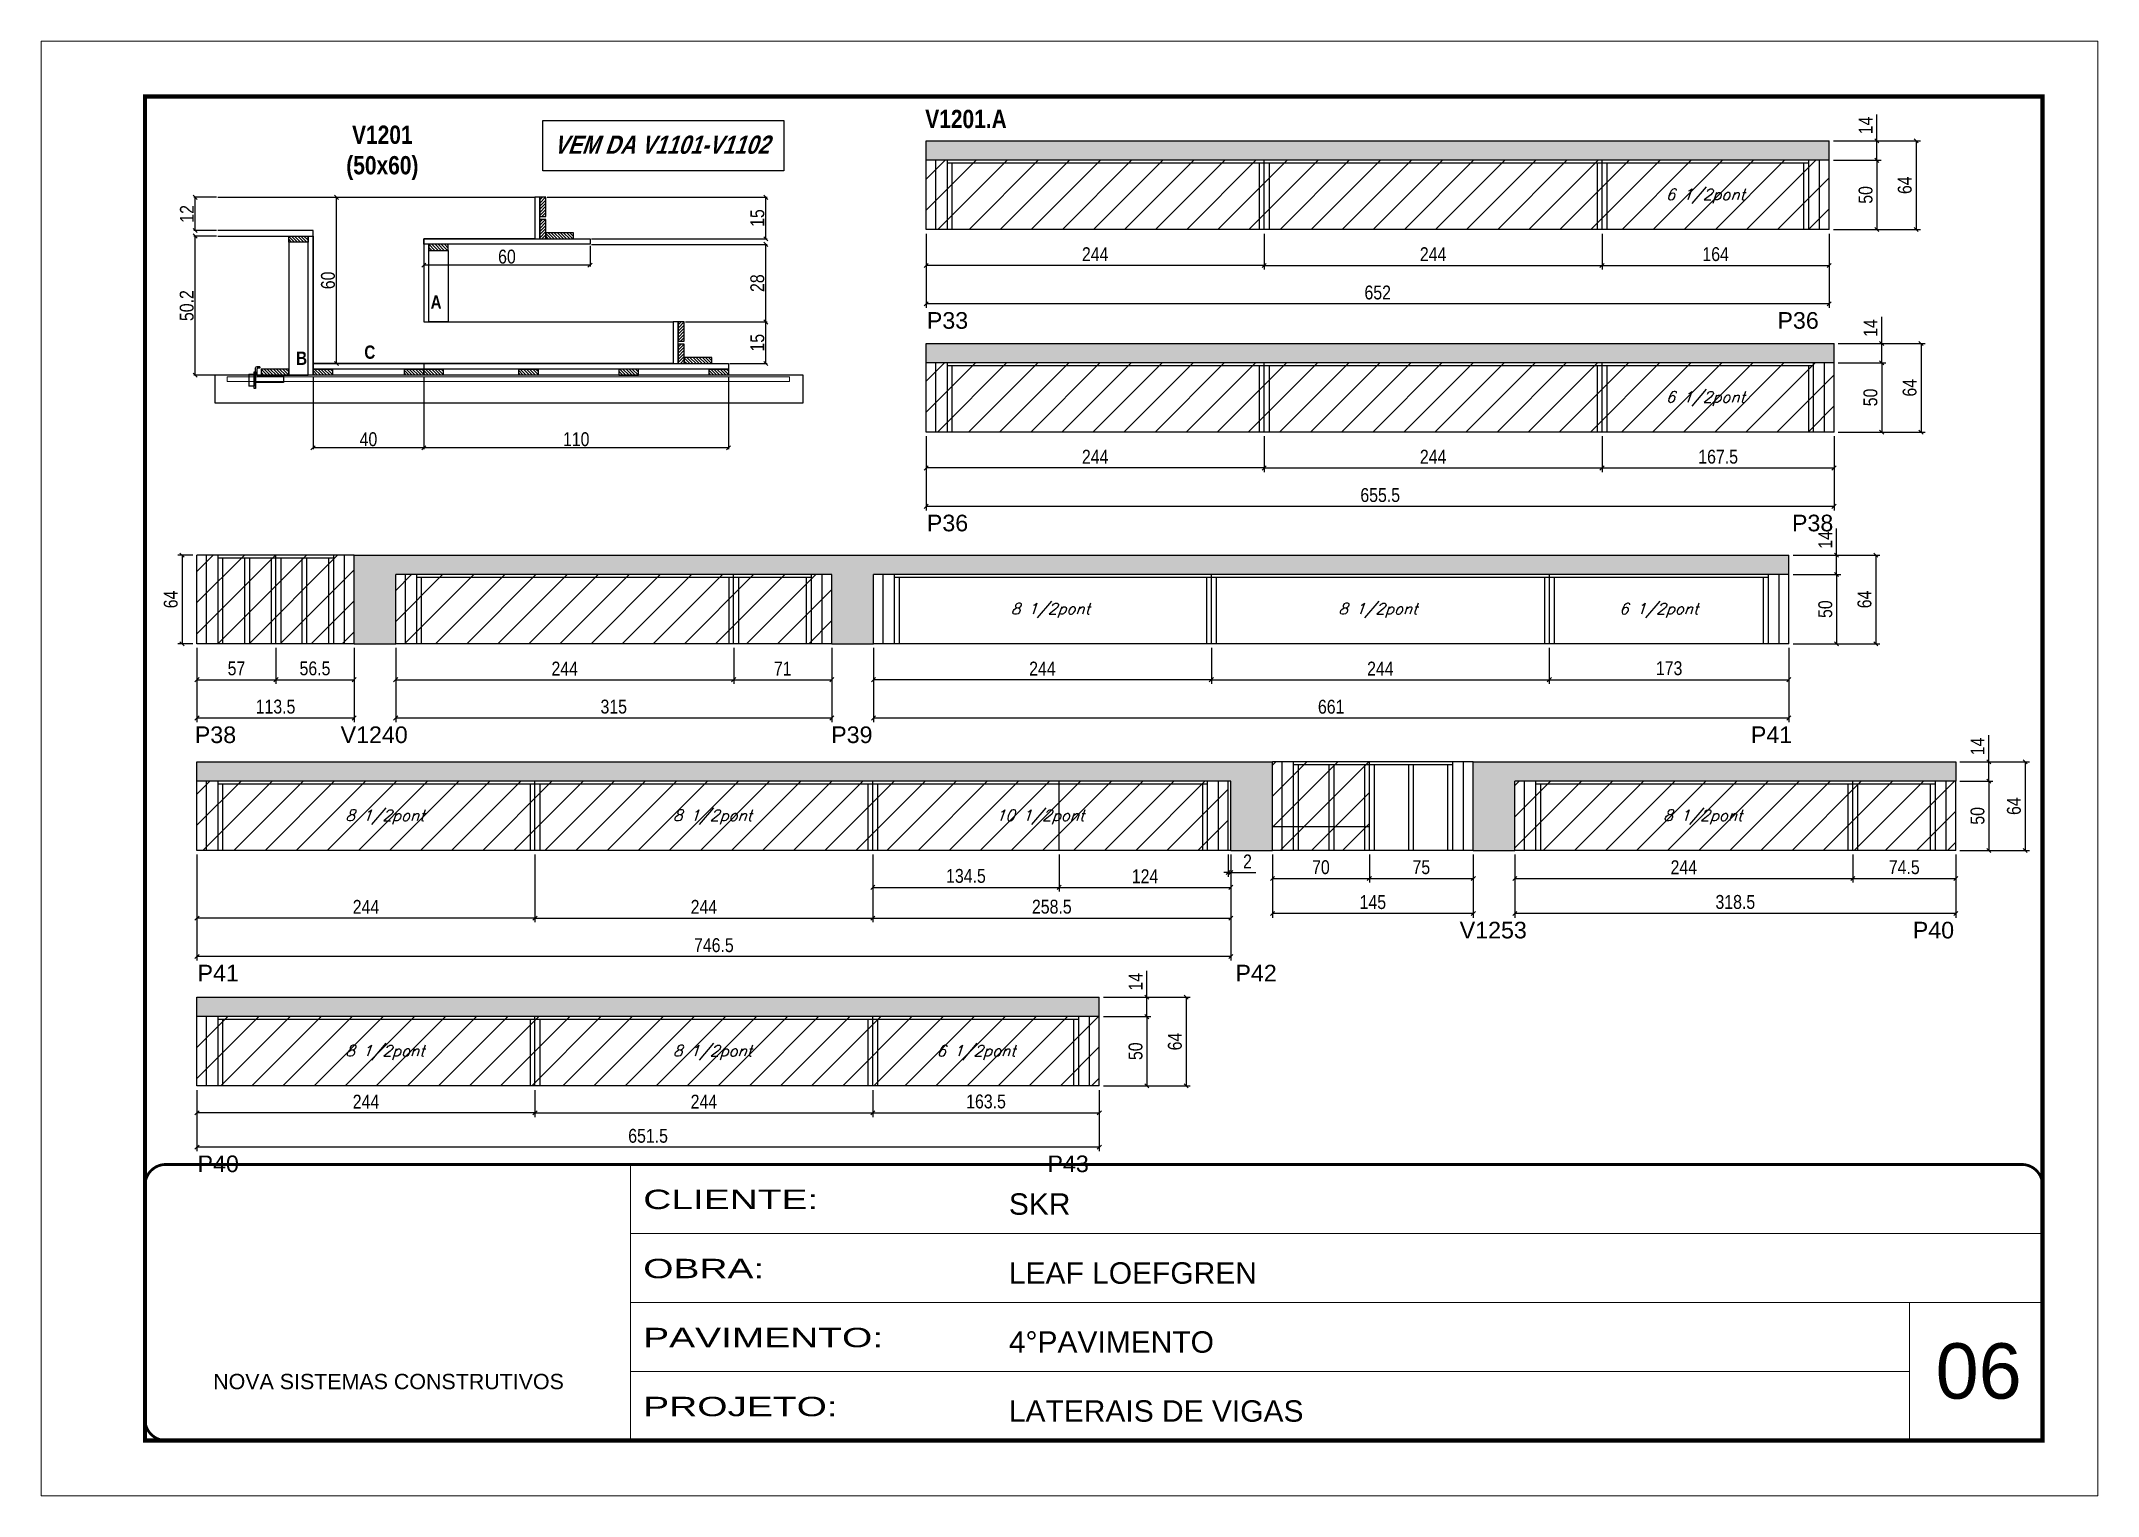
# Model space of a CAD drawing. Extents: x 3309 to 9563, y -2522 to 14608.
# Drawn here: x 4908 to 6393, y 12409 to 13459 of the extents above; entities that cross this region are included whole.
import ezdxf

# ---------------------------------------------------------------- set-up
doc = ezdxf.new("R2010")
doc.units = 0
doc.linetypes.add('CONTINUO', pattern=[0])
doc.linetypes.add('DASHED', pattern=[0.75, 0.5, -0.25])
for name, color, linetype in [('5', 5, 'Continuous'), ('barrote', 251, 'Continuous'), ('COTA', 241, 'Continuous'), ('detalhes', 4, 'Continuous'), ('NOMENCLATURA', 7, 'Continuous'), ('Painéis', 200, 'Continuous'), ('presilha', 1, 'Continuous'), ('SARR_2.2x10', 60, 'Continuous'), ('SARR_2.2x7', 40, 'Continuous'), ('SARR_3.5x7', 81, 'Continuous'), ('texto', 7, 'Continuous')]:
    doc.layers.add(name, color=color, linetype=linetype)
for name, color, linetype, lineweight in [('CARIMBO', 255, 'Continuous', 9), ('CONCRETO', 251, 'Continuous', 25), ('Folhas', 255, 'Continuous', 9), ('Hachura', 251, 'Continuous', 9), ('SARRAFO DE PRESSAO', 251, 'DASHED', 9), ('SCO-___-LAJ', 2, 'Continuous', 0)]:
    doc.layers.add(name, color=color, linetype=linetype, lineweight=lineweight)
doc.styles.add('ARIAL', font='arial.ttf')
doc.styles.add('COTA TECNICA', font='techl___.ttf', dxfattribs={"height": 10})
doc.styles.add('COTA TECNICA 2X', font='techl___.ttf', dxfattribs={"height": 10})
doc.styles.add('Romans', font='romans.shx')
doc.styles.get("Standard").update_dxf_attribs({"font": 'arial.ttf'})
doc.styles.add('TECNICA', font='techb___.ttf', dxfattribs={"height": 10})
doc.styles.add('Tecnologia', font='')
doc.styles.get('Tecnologia').set_extended_font_data('Forgotten Futurist')
doc.dimstyles.new('PAINEL', dxfattribs={"dimtxt": 10, "dimasz": 3, "dimexe": 3, "dimexo": 3, "dimgap": 3, "dimtad": 1, "dimdec": 1, "dimzin": 12, "dimdsep": 46, "dimtxsty": 'COTA TECNICA', "dimblk1": 'OBLIQUE', "dimblk2": 'OBLIQUE', "dimsah": 1, "dimcen": 0.9, "dimclrd": 4, "dimclre": 4, "dimclrt": 240, "dimadec": 1, "dimazin": 3, "dimtfac": 1, "dimtdec": 1, "dimtmove": 0, "dimatfit": 3, "dimfxl": 1, "dimtolj": 1, "dimtzin": 12, "dimarcsym": 0})
doc.dimstyles.new('SECAO', dxfattribs={"dimscale": 0.333333, "dimtxt": 5, "dimasz": 9, "dimexe": 3, "dimexo": 3, "dimgap": 3, "dimtad": 1, "dimdec": 1, "dimlfac": 0.5, "dimzin": 12, "dimdsep": 46, "dimtxsty": 'COTA TECNICA 2X', "dimblk1": 'OBLIQUE', "dimblk2": 'OBLIQUE', "dimsah": 1, "dimcen": 0.9, "dimclrd": 4, "dimclre": 4, "dimclrt": 240, "dimadec": 1, "dimazin": 3, "dimtfac": 1, "dimtdec": 1, "dimtmove": 0, "dimatfit": 3, "dimfxl": 1, "dimtolj": 1, "dimtzin": 12, "dimarcsym": 0})

msp = doc.modelspace()

# ---------------------------------------------------------------- texts
at = {"layer": '5', "linetype": 'Continuous'}
for s, rotation, p in [('P33', 0.00004, (5547.38, 13251.69, 0)), ('P36', 0.00004, (6161.53, 13251.69, 0)), ('P36', 0.00004, (5547.38, 13105.48, 0)), ('P38', 0.00004, (6172.01, 13105.48, 0)), ('P38', 359.99996, (5018.83, 12952.65, 0)), ('V1240', 359.99996, (5124.1, 12952.65, 0)), ('P39', 359.99996, (5478.31, 12952.65, 0)), ('P41', 359.99996, (6142.33, 12952.65, 0)), ('V1253', 359.99996, (5932.1, 12811.64, 0)), ('P40', 359.99996, (6259.24, 12811.64, 0)), ('P41', 0.00004, (5020.81, 12780.61, 0)), ('P42', 0.00004, (5770.18, 12780.61, 0)), ('P40', 0.00004, (5020.81, 12642.94, 0)), ('P43', 0.00004, (5634.46, 12642.94, 0))]:
    msp.add_text(s, height=12, rotation=rotation, dxfattribs=at).set_placement(p)
at = {"layer": 'CARIMBO', "style": 'ARIAL'}
msp.add_text('06', height=40, dxfattribs=at).set_placement((6275.73, 12479.43))
at = {"layer": 'detalhes', "style": 'TECNICA'}
for s, p in [('A', (5189.06, 13266.12)), ('B', (5091.96, 13225.6)), ('C', (5141.21, 13230))]:
    msp.add_text(s, height=9.6, dxfattribs=at).set_placement(p)
at = {"layer": 'NOMENCLATURA', "style": 'TECNICA'}
msp.add_text('V1201.A', height=13.2, dxfattribs=at).set_placement((5546.21, 13396.51, 0))
at = {"layer": 'NOMENCLATURA', "insert": (5154.23, 13398.34), "char_height": 13.2, "attachment_point": 2, "style": 'TECNICA'}
msp.add_mtext_dynamic_manual_height_columns('V1201\\P(50x60)', width=300.2766, gutter_width=1, heights=[0], dxfattribs=at)
at = {"layer": 'NOMENCLATURA', "insert": (5355.6, 13391.15), "char_height": 13.2, "width": 300.2766, "attachment_point": 2, "style": 'TECNICA'}
msp.add_mtext('{\\Q19;VEM DA V1101-V1102}', dxfattribs=at)
at = {"layer": 'texto', "color": 2, "char_height": 8, "attachment_point": 5, "style": 'Romans'}
for s, insert in [('{\\Q19;\\C256;6 1/2pont}', (6109.43, 13347.33, 0)), ('{\\Q19;\\C256;6 1/2pont}', (6109.43, 13201.12, 0)), ('{\\Q19;\\C256;8 1/2pont}', (5636.57, 13048.29, 0)), ('{\\Q19;\\C256;8 1/2pont}', (5873.07, 13048.29, 0)), ('{\\Q19;\\C256;6 1/2pont}', (6075.82, 13048.29, 0)), ('{\\Q19;\\C256;8 1/2pont}', (5156.11, 12899.14, 0)), ('{\\Q19;\\C256;8 1/2pont}', (5392.61, 12899.14, 0)), ('{\\Q19;\\C256;10 1/2pont}', (5629.11, 12899.14, 0)), ('{\\Q19;\\C256;8 1/2pont}', (6107.61, 12899.14, 0)), ('{\\Q19;\\C256;8 1/2pont}', (5156.11, 12729.2, 0)), ('{\\Q19;\\C256;8 1/2pont}', (5392.61, 12729.2, 0)), ('{\\Q19;\\C256;6 1/2pont}', (5582.86, 12729.2, 0))]:
    msp.add_mtext(s, dxfattribs=dict(at, insert=insert))

# ---------------------------------------------------------------- blocks, each defined once
blk = doc.blocks.new('9999999999')
at = {"color": 30, "linetype": 'CONTINUO'}
for p, q in [((98564.6, 34230.2), (98564.6, 34429.4)), ((98564.6, 34379.6), (99584, 34379.6)), ((98564.6, 34329.8), (99488, 34329.8)), ((99584, 34329.8), (99488, 34329.8)), ((99488, 34329.8), (99488, 34230.2)), ((98564.6, 34280), (99488, 34280))]:
    blk.add_line(p, q, dxfattribs=at)
at = {"color": 30, "linetype": 'CONTINUO', "const_width": 2}
blk.add_lwpolyline([(99584, 34230.2), (99584, 34414.4, 0.414214), (99569, 34429.4), (98229, 34429.4, 0.414214), (98214, 34414.4), (98214, 34245.2, 0.414214), (98229, 34230.2), (99584, 34230.2)], format="xyb", dxfattribs=at)
at = {"layer": 'Folhas'}
blk.add_lwpolyline([(98139, 34190.2), (99624, 34190.2), (99624, 35240.2), (98139, 35240.2)], close=True, dxfattribs=at)
at = {"layer": 'Folhas', "color": 30, "const_width": 3}
blk.add_lwpolyline([(98214, 34230.2), (99584, 34230.2), (99584, 35200.2), (98214, 35200.2)], close=True, dxfattribs=at)
at = {"color": 7, "linetype": 'Continuous', "ltscale": 5, "style": 'ARIAL'}
for s, height, p in [('SKR', 15.48, (98837.7, 34393.1)), ('LEAF LOEFGREN', 15.483, (98837.7, 34343.3)), ('4°PAVIMENTO', 15.483, (98837.7, 34293.5)), ('NOVA SISTEMAS CONSTRUTIVOS', 11.059, (98263.2, 34267.2)), ('LATERAIS DE VIGAS', 15.483, (98837.7, 34243.7))]:
    blk.add_text(s, height=height, dxfattribs=at).set_placement(p)
at = {"layer": 'Folhas', "color": 7, "style": 'Tecnologia', "width": 1.5}
for s, p in [('CLIENTE:', (98573.7, 34397.2)), ('OBRA:', (98573.7, 34347.3)), ('PAVIMENTO:', (98573.7, 34297.5)), ('PROJETO:', (98573.7, 34247.7))]:
    blk.add_text(s, height=14, dxfattribs=at).set_placement(p)
blk = doc.blocks.new('_Oblique')
at = {"color": 0, "linetype": 'ByBlock', "lineweight": -2}
blk.add_line((-0.5, -0.5), (0.5, 0.5), dxfattribs=at)
blk = doc.blocks.new('*D15')
at = {"layer": 'COTA', "color": 4, "linetype": 'ByBlock', "lineweight": -2, "transparency": 16777216}
for p, q in [((5546.9, 13320.3), (5546.9, 13294.4)), ((5790.9, 13320.3), (5790.9, 13294.4)), ((5790.9, 13297.4), (5546.9, 13297.4))]:
    blk.add_line(p, q, dxfattribs=at)
at = {"layer": 'Defpoints', "color": 0, "linetype": 'ByBlock', "transparency": 16777216}
for p in [(5546.9, 13323.3), (5790.9, 13323.3), (5546.9, 13297.4)]:
    blk.add_point(p, dxfattribs=at)
at = {"layer": 'COTA', "color": 4, "linetype": 'ByBlock', "lineweight": -2, "transparency": 16777216, "xscale": 3, "yscale": 3, "zscale": 3, "rotation": 180}
blk.add_blockref('_Oblique', (5546.9, 13297.4), dxfattribs=at)
at = {"layer": 'COTA', "color": 4, "linetype": 'ByBlock', "lineweight": -2, "transparency": 16777216, "xscale": 3, "yscale": 3, "zscale": 3}
blk.add_blockref('_Oblique', (5790.9, 13297.4), dxfattribs=at)
at = {"layer": 'COTA', "color": 240, "linetype": 'ByBlock', "transparency": 16777216, "insert": (5668.9, 13305.5), "char_height": 10, "attachment_point": 5, "style": 'COTA TECNICA'}
blk.add_mtext('\\A1;244', dxfattribs=at)
blk = doc.blocks.new('*D21')
at = {"layer": 'COTA', "color": 4, "linetype": 'ByBlock', "lineweight": -2, "transparency": 16777216}
for p, q in [((5546.9, 13320.3), (5546.9, 13266.7)), ((6198.9, 13320.3), (6198.9, 13266.7)), ((6198.9, 13269.7), (5546.9, 13269.7))]:
    blk.add_line(p, q, dxfattribs=at)
at = {"layer": 'Defpoints', "color": 0, "linetype": 'ByBlock', "transparency": 16777216}
for p in [(5546.9, 13323.3), (6198.9, 13323.3), (5546.9, 13269.7)]:
    blk.add_point(p, dxfattribs=at)
at = {"layer": 'COTA', "color": 4, "linetype": 'ByBlock', "lineweight": -2, "transparency": 16777216, "xscale": 3, "yscale": 3, "zscale": 3, "rotation": 180}
blk.add_blockref('_Oblique', (5546.9, 13269.7), dxfattribs=at)
at = {"layer": 'COTA', "color": 4, "linetype": 'ByBlock', "lineweight": -2, "transparency": 16777216, "xscale": 3, "yscale": 3, "zscale": 3}
blk.add_blockref('_Oblique', (6198.9, 13269.7), dxfattribs=at)
at = {"layer": 'COTA', "color": 240, "linetype": 'ByBlock', "transparency": 16777216, "insert": (5872.9, 13277.8), "char_height": 10, "attachment_point": 5, "style": 'COTA TECNICA'}
blk.add_mtext('\\A1;652', dxfattribs=at)
blk = doc.blocks.new('*D16')
at = {"layer": 'COTA', "color": 4, "lineweight": -2, "transparency": 16777216}
for p, q in [((5790.9, 13320.3), (5790.9, 13294.4)), ((6034.9, 13320.3), (6034.9, 13294.4)), ((5790.9, 13297.4), (6034.9, 13297.4))]:
    blk.add_line(p, q, dxfattribs=at)
at = {"layer": 'Defpoints', "color": 0, "transparency": 16777216}
for p in [(5790.9, 13323.3, 0), (6034.9, 13323.3, 0), (6034.9, 13297.4)]:
    blk.add_point(p, dxfattribs=at)
at = {"layer": 'COTA', "color": 4, "lineweight": -2, "transparency": 16777216, "xscale": 3, "yscale": 3, "zscale": 3, "rotation": 180}
blk.add_blockref('_Oblique', (5790.9, 13297.4), dxfattribs=at)
at = {"layer": 'COTA', "color": 4, "lineweight": -2, "transparency": 16777216, "xscale": 3, "yscale": 3, "zscale": 3}
blk.add_blockref('_Oblique', (6034.9, 13297.4), dxfattribs=at)
at = {"layer": 'COTA', "color": 240, "transparency": 16777216, "insert": (5912.9, 13305.5), "char_height": 10, "attachment_point": 5, "style": 'COTA TECNICA'}
blk.add_mtext('\\A1;244', dxfattribs=at)
blk = doc.blocks.new('*D17')
at = {"layer": 'COTA', "color": 4, "lineweight": -2, "transparency": 16777216}
for p, q in [((6201.9, 13387.3), (6264.7, 13387.3)), ((6261.7, 13387.3), (6261.7, 13323.3)), ((6201.9, 13323.3), (6264.7, 13323.3))]:
    blk.add_line(p, q, dxfattribs=at)
at = {"layer": 'Defpoints', "color": 0, "transparency": 16777216}
for p in [(6198.9, 13387.3, 0), (6198.9, 13323.3, 0), (6261.7, 13323.3)]:
    blk.add_point(p, dxfattribs=at)
at = {"layer": 'COTA', "color": 4, "lineweight": -2, "transparency": 16777216, "xscale": 3, "yscale": 3, "zscale": 3}
for p, rotation in [((6261.7, 13387.3), 90), ((6261.7, 13323.3), 270)]:
    blk.add_blockref('_Oblique', p, dxfattribs=dict(at, rotation=rotation))
at = {"layer": 'COTA', "color": 240, "transparency": 16777216, "insert": (6253.5, 13355.3), "char_height": 10, "attachment_point": 5, "rotation": 90, "style": 'COTA TECNICA'}
blk.add_mtext('\\A1;64', dxfattribs=at)
blk = doc.blocks.new('*D22')
at = {"layer": 'COTA', "color": 4, "lineweight": -2, "transparency": 16777216}
for p, q in [((6034.9, 13320.3), (6034.9, 13294.4)), ((6198.9, 13320.3), (6198.9, 13294.4)), ((6034.9, 13297.4), (6198.9, 13297.4))]:
    blk.add_line(p, q, dxfattribs=at)
at = {"layer": 'Defpoints', "color": 0, "transparency": 16777216}
for p in [(6034.9, 13323.3, 0), (6198.9, 13323.3, 0), (6198.9, 13297.4)]:
    blk.add_point(p, dxfattribs=at)
at = {"layer": 'COTA', "color": 4, "lineweight": -2, "transparency": 16777216, "xscale": 3, "yscale": 3, "zscale": 3, "rotation": 180}
blk.add_blockref('_Oblique', (6034.9, 13297.4), dxfattribs=at)
at = {"layer": 'COTA', "color": 4, "lineweight": -2, "transparency": 16777216, "xscale": 3, "yscale": 3, "zscale": 3}
blk.add_blockref('_Oblique', (6198.9, 13297.4), dxfattribs=at)
at = {"layer": 'COTA', "color": 240, "transparency": 16777216, "insert": (6116.9, 13305.5), "char_height": 10, "attachment_point": 5, "style": 'COTA TECNICA'}
blk.add_mtext('\\A1;164', dxfattribs=at)
blk = doc.blocks.new('*D23')
at = {"layer": 'COTA', "color": 4, "lineweight": -2, "transparency": 16777216}
for p, q in [((6201.9, 13373.3), (6236.3, 13373.3)), ((6233.3, 13373.3), (6233.3, 13323.3)), ((6201.9, 13323.3), (6236.3, 13323.3))]:
    blk.add_line(p, q, dxfattribs=at)
at = {"layer": 'Defpoints', "color": 0, "transparency": 16777216}
for p in [(6198.9, 13373.3, 0), (6198.9, 13323.3, 0), (6233.3, 13323.3)]:
    blk.add_point(p, dxfattribs=at)
at = {"layer": 'COTA', "color": 4, "lineweight": -2, "transparency": 16777216, "xscale": 3, "yscale": 3, "zscale": 3}
for p, rotation in [((6233.3, 13373.3), 90), ((6233.3, 13323.3), 270)]:
    blk.add_blockref('_Oblique', p, dxfattribs=dict(at, rotation=rotation))
at = {"layer": 'COTA', "color": 240, "transparency": 16777216, "insert": (6225.2, 13348.3), "char_height": 10, "attachment_point": 5, "rotation": 90, "style": 'COTA TECNICA'}
blk.add_mtext('\\A1;50', dxfattribs=at)
blk = doc.blocks.new('*D24')
at = {"layer": 'COTA', "color": 4, "lineweight": -2, "transparency": 16777216}
for p, q in [((6233.3, 13387.3), (6233.3, 13406.4)), ((6201.9, 13387.3), (6236.3, 13387.3)), ((6233.3, 13373.3), (6233.3, 13387.3)), ((6201.9, 13373.3), (6236.3, 13373.3))]:
    blk.add_line(p, q, dxfattribs=at)
at = {"layer": 'Defpoints', "color": 0, "transparency": 16777216}
for p in [(6198.9, 13387.3, 0), (6233.3, 13387.3), (6198.9, 13373.3, 0)]:
    blk.add_point(p, dxfattribs=at)
at = {"layer": 'COTA', "color": 4, "lineweight": -2, "transparency": 16777216, "xscale": 3, "yscale": 3, "zscale": 3}
for p, rotation in [((6233.3, 13387.3), 90), ((6233.3, 13373.3), 270)]:
    blk.add_blockref('_Oblique', p, dxfattribs=dict(at, rotation=rotation))
at = {"layer": 'COTA', "color": 240, "transparency": 16777216, "insert": (6225.2, 13398.4), "char_height": 10, "attachment_point": 5, "rotation": 90, "style": 'COTA TECNICA'}
blk.add_mtext('\\A1;14', dxfattribs=at)
blk = doc.blocks.new('*D18')
at = {"layer": 'COTA', "color": 4, "linetype": 'ByBlock', "lineweight": -2, "transparency": 16777216}
for p, q in [((5546.9, 13174.1), (5546.9, 13148.2)), ((5790.9, 13174.1), (5790.9, 13148.2)), ((5790.9, 13151.2), (5546.9, 13151.2))]:
    blk.add_line(p, q, dxfattribs=at)
at = {"layer": 'Defpoints', "color": 0, "linetype": 'ByBlock', "transparency": 16777216}
for p in [(5546.9, 13177.1), (5790.9, 13177.1), (5546.9, 13151.2)]:
    blk.add_point(p, dxfattribs=at)
at = {"layer": 'COTA', "color": 4, "linetype": 'ByBlock', "lineweight": -2, "transparency": 16777216, "xscale": 3, "yscale": 3, "zscale": 3, "rotation": 180}
blk.add_blockref('_Oblique', (5546.9, 13151.2), dxfattribs=at)
at = {"layer": 'COTA', "color": 4, "linetype": 'ByBlock', "lineweight": -2, "transparency": 16777216, "xscale": 3, "yscale": 3, "zscale": 3}
blk.add_blockref('_Oblique', (5790.9, 13151.2), dxfattribs=at)
at = {"layer": 'COTA', "color": 240, "linetype": 'ByBlock', "transparency": 16777216, "insert": (5668.9, 13159.3), "char_height": 10, "attachment_point": 5, "style": 'COTA TECNICA'}
blk.add_mtext('\\A1;244', dxfattribs=at)
blk = doc.blocks.new('*D25')
at = {"layer": 'COTA', "color": 4, "linetype": 'ByBlock', "lineweight": -2, "transparency": 16777216}
for p, q in [((5546.9, 13174.1), (5546.9, 13120.5)), ((6202.4, 13174.1), (6202.4, 13120.5)), ((6202.4, 13123.5), (5546.9, 13123.5))]:
    blk.add_line(p, q, dxfattribs=at)
at = {"layer": 'Defpoints', "color": 0, "linetype": 'ByBlock', "transparency": 16777216}
for p in [(5546.9, 13177.1), (6202.4, 13177.1), (5546.9, 13123.5)]:
    blk.add_point(p, dxfattribs=at)
at = {"layer": 'COTA', "color": 4, "linetype": 'ByBlock', "lineweight": -2, "transparency": 16777216, "xscale": 3, "yscale": 3, "zscale": 3, "rotation": 180}
blk.add_blockref('_Oblique', (5546.9, 13123.5), dxfattribs=at)
at = {"layer": 'COTA', "color": 4, "linetype": 'ByBlock', "lineweight": -2, "transparency": 16777216, "xscale": 3, "yscale": 3, "zscale": 3}
blk.add_blockref('_Oblique', (6202.4, 13123.5), dxfattribs=at)
at = {"layer": 'COTA', "color": 240, "linetype": 'ByBlock', "transparency": 16777216, "insert": (5874.7, 13131.6), "char_height": 10, "attachment_point": 5, "style": 'COTA TECNICA'}
blk.add_mtext('\\A1;655.5', dxfattribs=at)
blk = doc.blocks.new('*D19')
at = {"layer": 'COTA', "color": 4, "lineweight": -2, "transparency": 16777216}
for p, q in [((5790.9, 13174.1), (5790.9, 13148.2)), ((6034.9, 13174.1), (6034.9, 13148.2)), ((5790.9, 13151.2), (6034.9, 13151.2))]:
    blk.add_line(p, q, dxfattribs=at)
at = {"layer": 'Defpoints', "color": 0, "transparency": 16777216}
for p in [(5790.9, 13177.1, 0), (6034.9, 13177.1, 0), (6034.9, 13151.2)]:
    blk.add_point(p, dxfattribs=at)
at = {"layer": 'COTA', "color": 4, "lineweight": -2, "transparency": 16777216, "xscale": 3, "yscale": 3, "zscale": 3, "rotation": 180}
blk.add_blockref('_Oblique', (5790.9, 13151.2), dxfattribs=at)
at = {"layer": 'COTA', "color": 4, "lineweight": -2, "transparency": 16777216, "xscale": 3, "yscale": 3, "zscale": 3}
blk.add_blockref('_Oblique', (6034.9, 13151.2), dxfattribs=at)
at = {"layer": 'COTA', "color": 240, "transparency": 16777216, "insert": (5912.9, 13159.3), "char_height": 10, "attachment_point": 5, "style": 'COTA TECNICA'}
blk.add_mtext('\\A1;244', dxfattribs=at)
blk = doc.blocks.new('*D20')
at = {"layer": 'COTA', "color": 4, "lineweight": -2, "transparency": 16777216}
for p, q in [((6205.4, 13241.1), (6268.2, 13241.1)), ((6265.2, 13241.1), (6265.2, 13177.1)), ((6205.4, 13177.1), (6268.2, 13177.1))]:
    blk.add_line(p, q, dxfattribs=at)
at = {"layer": 'Defpoints', "color": 0, "transparency": 16777216}
for p in [(6202.4, 13241.1, 0), (6202.4, 13177.1, 0), (6265.2, 13177.1)]:
    blk.add_point(p, dxfattribs=at)
at = {"layer": 'COTA', "color": 4, "lineweight": -2, "transparency": 16777216, "xscale": 3, "yscale": 3, "zscale": 3}
for p, rotation in [((6265.2, 13241.1), 90), ((6265.2, 13177.1), 270)]:
    blk.add_blockref('_Oblique', p, dxfattribs=dict(at, rotation=rotation))
at = {"layer": 'COTA', "color": 240, "transparency": 16777216, "insert": (6257, 13209.1), "char_height": 10, "attachment_point": 5, "rotation": 90, "style": 'COTA TECNICA'}
blk.add_mtext('\\A1;64', dxfattribs=at)
blk = doc.blocks.new('*D26')
at = {"layer": 'COTA', "color": 4, "lineweight": -2, "transparency": 16777216}
for p, q in [((6034.9, 13174.1), (6034.9, 13148.2)), ((6202.4, 13174.1), (6202.4, 13148.2)), ((6034.9, 13151.2), (6202.4, 13151.2))]:
    blk.add_line(p, q, dxfattribs=at)
at = {"layer": 'Defpoints', "color": 0, "transparency": 16777216}
for p in [(6034.9, 13177.1, 0), (6202.4, 13177.1, 0), (6202.4, 13151.2)]:
    blk.add_point(p, dxfattribs=at)
at = {"layer": 'COTA', "color": 4, "lineweight": -2, "transparency": 16777216, "xscale": 3, "yscale": 3, "zscale": 3, "rotation": 180}
blk.add_blockref('_Oblique', (6034.9, 13151.2), dxfattribs=at)
at = {"layer": 'COTA', "color": 4, "lineweight": -2, "transparency": 16777216, "xscale": 3, "yscale": 3, "zscale": 3}
blk.add_blockref('_Oblique', (6202.4, 13151.2), dxfattribs=at)
at = {"layer": 'COTA', "color": 240, "transparency": 16777216, "insert": (6118.7, 13159.3), "char_height": 10, "attachment_point": 5, "style": 'COTA TECNICA'}
blk.add_mtext('\\A1;167.5', dxfattribs=at)
blk = doc.blocks.new('*D27')
at = {"layer": 'COTA', "color": 4, "lineweight": -2, "transparency": 16777216}
for p, q in [((6205.4, 13227.1), (6239.8, 13227.1)), ((6236.8, 13227.1), (6236.8, 13177.1)), ((6205.4, 13177.1), (6239.8, 13177.1))]:
    blk.add_line(p, q, dxfattribs=at)
at = {"layer": 'Defpoints', "color": 0, "transparency": 16777216}
for p in [(6202.4, 13227.1, 0), (6202.4, 13177.1, 0), (6236.8, 13177.1)]:
    blk.add_point(p, dxfattribs=at)
at = {"layer": 'COTA', "color": 4, "lineweight": -2, "transparency": 16777216, "xscale": 3, "yscale": 3, "zscale": 3}
for p, rotation in [((6236.8, 13227.1), 90), ((6236.8, 13177.1), 270)]:
    blk.add_blockref('_Oblique', p, dxfattribs=dict(at, rotation=rotation))
at = {"layer": 'COTA', "color": 240, "transparency": 16777216, "insert": (6228.7, 13202.1), "char_height": 10, "attachment_point": 5, "rotation": 90, "style": 'COTA TECNICA'}
blk.add_mtext('\\A1;50', dxfattribs=at)
blk = doc.blocks.new('*D28')
at = {"layer": 'COTA', "color": 4, "lineweight": -2, "transparency": 16777216}
for p, q in [((6236.8, 13241.1), (6236.8, 13260.2)), ((6205.4, 13241.1), (6239.8, 13241.1)), ((6236.8, 13227.1), (6236.8, 13241.1)), ((6205.4, 13227.1), (6239.8, 13227.1))]:
    blk.add_line(p, q, dxfattribs=at)
at = {"layer": 'Defpoints', "color": 0, "transparency": 16777216}
for p in [(6202.4, 13241.1, 0), (6236.8, 13241.1), (6202.4, 13227.1, 0)]:
    blk.add_point(p, dxfattribs=at)
at = {"layer": 'COTA', "color": 4, "lineweight": -2, "transparency": 16777216, "xscale": 3, "yscale": 3, "zscale": 3}
for p, rotation in [((6236.8, 13241.1), 90), ((6236.8, 13227.1), 270)]:
    blk.add_blockref('_Oblique', p, dxfattribs=dict(at, rotation=rotation))
at = {"layer": 'COTA', "color": 240, "transparency": 16777216, "insert": (6228.7, 13252.2), "char_height": 10, "attachment_point": 5, "rotation": 90, "style": 'COTA TECNICA'}
blk.add_mtext('\\A1;14', dxfattribs=at)
blk = doc.blocks.new('*D29')
at = {"layer": 'COTA', "color": 4, "linetype": 'ByBlock', "lineweight": -2, "transparency": 16777216}
for p, q in [((5020.4, 13021.3), (5020.4, 12967.7)), ((5133.9, 13021.3), (5133.9, 12967.7)), ((5133.9, 12970.7), (5020.4, 12970.7))]:
    blk.add_line(p, q, dxfattribs=at)
at = {"layer": 'Defpoints', "color": 0, "linetype": 'ByBlock', "transparency": 16777216}
for p in [(5020.4, 13024.3), (5133.9, 13024.3), (5020.4, 12970.7)]:
    blk.add_point(p, dxfattribs=at)
at = {"layer": 'COTA', "color": 4, "linetype": 'ByBlock', "lineweight": -2, "transparency": 16777216, "xscale": 3, "yscale": 3, "zscale": 3, "rotation": 180}
blk.add_blockref('_Oblique', (5020.4, 12970.7), dxfattribs=at)
at = {"layer": 'COTA', "color": 4, "linetype": 'ByBlock', "lineweight": -2, "transparency": 16777216, "xscale": 3, "yscale": 3, "zscale": 3}
blk.add_blockref('_Oblique', (5133.9, 12970.7), dxfattribs=at)
at = {"layer": 'COTA', "color": 240, "linetype": 'ByBlock', "transparency": 16777216, "insert": (5077.1, 12978.9), "char_height": 10, "attachment_point": 5, "style": 'COTA TECNICA'}
blk.add_mtext('\\A1;113.5', dxfattribs=at)
blk = doc.blocks.new('*D30')
at = {"layer": 'COTA', "color": 4, "lineweight": -2, "transparency": 16777216}
for p, q in [((5020.4, 13021.3), (5020.4, 12995.4)), ((5077.4, 13021.3), (5077.4, 12995.4)), ((5020.4, 12998.4), (5077.4, 12998.4))]:
    blk.add_line(p, q, dxfattribs=at)
at = {"layer": 'Defpoints', "color": 0, "transparency": 16777216}
for p in [(5020.4, 13024.3), (5077.4, 13024.3), (5077.4, 12998.4)]:
    blk.add_point(p, dxfattribs=at)
at = {"layer": 'COTA', "color": 4, "lineweight": -2, "transparency": 16777216, "xscale": 3, "yscale": 3, "zscale": 3, "rotation": 180}
blk.add_blockref('_Oblique', (5020.4, 12998.4), dxfattribs=at)
at = {"layer": 'COTA', "color": 4, "lineweight": -2, "transparency": 16777216, "xscale": 3, "yscale": 3, "zscale": 3}
blk.add_blockref('_Oblique', (5077.4, 12998.4), dxfattribs=at)
at = {"layer": 'COTA', "color": 240, "transparency": 16777216, "insert": (5048.9, 13006.5), "char_height": 10, "attachment_point": 5, "style": 'COTA TECNICA'}
blk.add_mtext('\\A1;57', dxfattribs=at)
blk = doc.blocks.new('*D31')
at = {"layer": 'COTA', "color": 4, "lineweight": -2, "transparency": 16777216}
for p, q in [((5077.4, 13021.3), (5077.4, 12995.4)), ((5133.9, 13021.3), (5133.9, 12995.4)), ((5077.4, 12998.4), (5133.9, 12998.4))]:
    blk.add_line(p, q, dxfattribs=at)
at = {"layer": 'Defpoints', "color": 0, "transparency": 16777216}
for p in [(5077.4, 13024.3), (5133.9, 13024.3), (5133.9, 12998.4)]:
    blk.add_point(p, dxfattribs=at)
at = {"layer": 'COTA', "color": 4, "lineweight": -2, "transparency": 16777216, "xscale": 3, "yscale": 3, "zscale": 3, "rotation": 180}
blk.add_blockref('_Oblique', (5077.4, 12998.4), dxfattribs=at)
at = {"layer": 'COTA', "color": 4, "lineweight": -2, "transparency": 16777216, "xscale": 3, "yscale": 3, "zscale": 3}
blk.add_blockref('_Oblique', (5133.9, 12998.4), dxfattribs=at)
at = {"layer": 'COTA', "color": 240, "transparency": 16777216, "insert": (5105.6, 13006.5), "char_height": 10, "attachment_point": 5, "style": 'COTA TECNICA'}
blk.add_mtext('\\A1;56.5', dxfattribs=at)
blk = doc.blocks.new('*D32')
at = {"layer": 'COTA', "color": 4, "linetype": 'ByBlock', "lineweight": -2, "transparency": 16777216}
for p, q in [((5163.9, 13021.3), (5163.9, 12967.7)), ((5478.8, 13021.3), (5478.8, 12967.7)), ((5478.8, 12970.7), (5163.9, 12970.7))]:
    blk.add_line(p, q, dxfattribs=at)
at = {"layer": 'Defpoints', "color": 0, "linetype": 'ByBlock', "transparency": 16777216}
for p in [(5163.9, 13024.3), (5478.8, 13024.3), (5163.9, 12970.7)]:
    blk.add_point(p, dxfattribs=at)
at = {"layer": 'COTA', "color": 4, "linetype": 'ByBlock', "lineweight": -2, "transparency": 16777216, "xscale": 3, "yscale": 3, "zscale": 3, "rotation": 180}
blk.add_blockref('_Oblique', (5163.9, 12970.7), dxfattribs=at)
at = {"layer": 'COTA', "color": 4, "linetype": 'ByBlock', "lineweight": -2, "transparency": 16777216, "xscale": 3, "yscale": 3, "zscale": 3}
blk.add_blockref('_Oblique', (5478.8, 12970.7), dxfattribs=at)
at = {"layer": 'COTA', "color": 240, "linetype": 'ByBlock', "transparency": 16777216, "insert": (5321.3, 12978.9), "char_height": 10, "attachment_point": 5, "style": 'COTA TECNICA'}
blk.add_mtext('\\A1;315', dxfattribs=at)
blk = doc.blocks.new('*D33')
at = {"layer": 'COTA', "color": 4, "lineweight": -2, "transparency": 16777216}
for p, q in [((5163.9, 13021.3), (5163.9, 12995.4)), ((5407.9, 13021.3), (5407.9, 12995.4)), ((5163.9, 12998.4), (5407.9, 12998.4))]:
    blk.add_line(p, q, dxfattribs=at)
at = {"layer": 'Defpoints', "color": 0, "transparency": 16777216}
for p in [(5163.9, 13024.3), (5407.9, 13024.3), (5407.9, 12998.4)]:
    blk.add_point(p, dxfattribs=at)
at = {"layer": 'COTA', "color": 4, "lineweight": -2, "transparency": 16777216, "xscale": 3, "yscale": 3, "zscale": 3, "rotation": 180}
blk.add_blockref('_Oblique', (5163.9, 12998.4), dxfattribs=at)
at = {"layer": 'COTA', "color": 4, "lineweight": -2, "transparency": 16777216, "xscale": 3, "yscale": 3, "zscale": 3}
blk.add_blockref('_Oblique', (5407.9, 12998.4), dxfattribs=at)
at = {"layer": 'COTA', "color": 240, "transparency": 16777216, "insert": (5285.9, 13006.4), "char_height": 10, "attachment_point": 5, "style": 'COTA TECNICA'}
blk.add_mtext('\\A1;244', dxfattribs=at)
blk = doc.blocks.new('*D34')
at = {"layer": 'COTA', "color": 4, "lineweight": -2, "transparency": 16777216}
for p, q in [((5407.9, 13021.3), (5407.9, 12995.4)), ((5478.8, 13021.3), (5478.8, 12995.4)), ((5407.9, 12998.4), (5478.8, 12998.4))]:
    blk.add_line(p, q, dxfattribs=at)
at = {"layer": 'Defpoints', "color": 0, "transparency": 16777216}
for p in [(5407.9, 13024.3), (5478.8, 13024.3), (5478.8, 12998.4)]:
    blk.add_point(p, dxfattribs=at)
at = {"layer": 'COTA', "color": 4, "lineweight": -2, "transparency": 16777216, "xscale": 3, "yscale": 3, "zscale": 3, "rotation": 180}
blk.add_blockref('_Oblique', (5407.9, 12998.4), dxfattribs=at)
at = {"layer": 'COTA', "color": 4, "lineweight": -2, "transparency": 16777216, "xscale": 3, "yscale": 3, "zscale": 3}
blk.add_blockref('_Oblique', (5478.8, 12998.4), dxfattribs=at)
at = {"layer": 'COTA', "color": 240, "transparency": 16777216, "insert": (5443.3, 13006.4), "char_height": 10, "attachment_point": 5, "style": 'COTA TECNICA'}
blk.add_mtext('\\A1;71', dxfattribs=at)
blk = doc.blocks.new('*D35')
at = {"layer": 'COTA', "color": 4, "linetype": 'ByBlock', "lineweight": -2, "transparency": 16777216}
for p, q in [((5020.4, 12872.1), (5020.4, 12823.3)), ((5264.4, 12872.1), (5264.4, 12823.3)), ((5264.4, 12826.3), (5020.4, 12826.3))]:
    blk.add_line(p, q, dxfattribs=at)
at = {"layer": 'Defpoints', "color": 0, "linetype": 'ByBlock', "transparency": 16777216}
for p in [(5020.4, 12875.1), (5264.4, 12875.1), (5020.4, 12826.3)]:
    blk.add_point(p, dxfattribs=at)
at = {"layer": 'COTA', "color": 4, "linetype": 'ByBlock', "lineweight": -2, "transparency": 16777216, "xscale": 3, "yscale": 3, "zscale": 3, "rotation": 180}
blk.add_blockref('_Oblique', (5020.4, 12826.3), dxfattribs=at)
at = {"layer": 'COTA', "color": 4, "linetype": 'ByBlock', "lineweight": -2, "transparency": 16777216, "xscale": 3, "yscale": 3, "zscale": 3}
blk.add_blockref('_Oblique', (5264.4, 12826.3), dxfattribs=at)
at = {"layer": 'COTA', "color": 240, "linetype": 'ByBlock', "transparency": 16777216, "insert": (5142.4, 12834.4), "char_height": 10, "attachment_point": 5, "style": 'COTA TECNICA'}
blk.add_mtext('\\A1;244', dxfattribs=at)
blk = doc.blocks.new('*D37')
at = {"layer": 'COTA', "color": 4, "linetype": 'ByBlock', "lineweight": -2, "transparency": 16777216}
for p, q in [((5020.4, 12872.1), (5020.4, 12795.6)), ((5766.9, 12872.1), (5766.9, 12795.6)), ((5766.9, 12798.6), (5020.4, 12798.6))]:
    blk.add_line(p, q, dxfattribs=at)
at = {"layer": 'Defpoints', "color": 0, "linetype": 'ByBlock', "transparency": 16777216}
for p in [(5020.4, 12875.1), (5766.9, 12875.1), (5020.4, 12798.6)]:
    blk.add_point(p, dxfattribs=at)
at = {"layer": 'COTA', "color": 4, "linetype": 'ByBlock', "lineweight": -2, "transparency": 16777216, "xscale": 3, "yscale": 3, "zscale": 3, "rotation": 180}
blk.add_blockref('_Oblique', (5020.4, 12798.6), dxfattribs=at)
at = {"layer": 'COTA', "color": 4, "linetype": 'ByBlock', "lineweight": -2, "transparency": 16777216, "xscale": 3, "yscale": 3, "zscale": 3}
blk.add_blockref('_Oblique', (5766.9, 12798.6), dxfattribs=at)
at = {"layer": 'COTA', "color": 240, "linetype": 'ByBlock', "transparency": 16777216, "insert": (5393.6, 12806.7), "char_height": 10, "attachment_point": 5, "style": 'COTA TECNICA'}
blk.add_mtext('\\A1;746.5', dxfattribs=at)
blk = doc.blocks.new('*D36')
at = {"layer": 'COTA', "color": 4, "lineweight": -2, "transparency": 16777216}
for p, q in [((5264.4, 12872.1), (5264.4, 12823.3)), ((5508.4, 12872.1), (5508.4, 12823.3)), ((5264.4, 12826.3), (5508.4, 12826.3))]:
    blk.add_line(p, q, dxfattribs=at)
at = {"layer": 'Defpoints', "color": 0, "transparency": 16777216}
for p in [(5264.4, 12875.1, 0), (5508.4, 12875.1, 0), (5508.4, 12826.3)]:
    blk.add_point(p, dxfattribs=at)
at = {"layer": 'COTA', "color": 4, "lineweight": -2, "transparency": 16777216, "xscale": 3, "yscale": 3, "zscale": 3, "rotation": 180}
blk.add_blockref('_Oblique', (5264.4, 12826.3), dxfattribs=at)
at = {"layer": 'COTA', "color": 4, "lineweight": -2, "transparency": 16777216, "xscale": 3, "yscale": 3, "zscale": 3}
blk.add_blockref('_Oblique', (5508.4, 12826.3), dxfattribs=at)
at = {"layer": 'COTA', "color": 240, "transparency": 16777216, "insert": (5386.4, 12834.4), "char_height": 10, "attachment_point": 5, "style": 'COTA TECNICA'}
blk.add_mtext('\\A1;244', dxfattribs=at)
blk = doc.blocks.new('*D38')
at = {"layer": 'COTA', "color": 4, "lineweight": -2, "transparency": 16777216}
for p, q in [((5508.4, 12872.1), (5508.4, 12823.3)), ((5766.9, 12872.1), (5766.9, 12823.3)), ((5508.4, 12826.3), (5766.9, 12826.3))]:
    blk.add_line(p, q, dxfattribs=at)
at = {"layer": 'Defpoints', "color": 0, "transparency": 16777216}
for p in [(5508.4, 12875.1, 0), (5766.9, 12875.1, 0), (5766.9, 12826.3)]:
    blk.add_point(p, dxfattribs=at)
at = {"layer": 'COTA', "color": 4, "lineweight": -2, "transparency": 16777216, "xscale": 3, "yscale": 3, "zscale": 3, "rotation": 180}
blk.add_blockref('_Oblique', (5508.4, 12826.3), dxfattribs=at)
at = {"layer": 'COTA', "color": 4, "lineweight": -2, "transparency": 16777216, "xscale": 3, "yscale": 3, "zscale": 3}
blk.add_blockref('_Oblique', (5766.9, 12826.3), dxfattribs=at)
at = {"layer": 'COTA', "color": 240, "transparency": 16777216, "insert": (5637.6, 12834.5), "char_height": 10, "attachment_point": 5, "style": 'COTA TECNICA'}
blk.add_mtext('\\A1;258.5', dxfattribs=at)
blk = doc.blocks.new('*D39')
at = {"layer": 'COTA', "color": 4, "lineweight": -2, "transparency": 16777216}
for p, q in [((5508.4, 12872.1), (5508.4, 12845.5)), ((5642.9, 12872.1), (5642.9, 12845.5)), ((5508.4, 12848.5), (5642.9, 12848.5))]:
    blk.add_line(p, q, dxfattribs=at)
at = {"layer": 'Defpoints', "color": 0, "transparency": 16777216}
for p in [(5508.4, 12875.1, 0), (5642.9, 12875.1, 0), (5642.9, 12848.5)]:
    blk.add_point(p, dxfattribs=at)
at = {"layer": 'COTA', "color": 4, "lineweight": -2, "transparency": 16777216, "xscale": 3, "yscale": 3, "zscale": 3, "rotation": 180}
blk.add_blockref('_Oblique', (5508.4, 12848.5), dxfattribs=at)
at = {"layer": 'COTA', "color": 4, "lineweight": -2, "transparency": 16777216, "xscale": 3, "yscale": 3, "zscale": 3}
blk.add_blockref('_Oblique', (5642.9, 12848.5), dxfattribs=at)
at = {"layer": 'COTA', "color": 240, "transparency": 16777216, "insert": (5575.6, 12856.7), "char_height": 10, "attachment_point": 5, "style": 'COTA TECNICA'}
blk.add_mtext('\\A1;134.5', dxfattribs=at)
blk = doc.blocks.new('*D40')
at = {"layer": 'COTA', "color": 4, "lineweight": -2, "transparency": 16777216}
for p, q in [((5642.9, 12872.1), (5642.9, 12845.5)), ((5766.9, 12872.1), (5766.9, 12845.5)), ((5642.9, 12848.5), (5766.9, 12848.5))]:
    blk.add_line(p, q, dxfattribs=at)
at = {"layer": 'Defpoints', "color": 0, "transparency": 16777216}
for p in [(5642.9, 12875.1, 0), (5766.9, 12875.1, 0), (5766.9, 12848.5)]:
    blk.add_point(p, dxfattribs=at)
at = {"layer": 'COTA', "color": 4, "lineweight": -2, "transparency": 16777216, "xscale": 3, "yscale": 3, "zscale": 3, "rotation": 180}
blk.add_blockref('_Oblique', (5642.9, 12848.5), dxfattribs=at)
at = {"layer": 'COTA', "color": 4, "lineweight": -2, "transparency": 16777216, "xscale": 3, "yscale": 3, "zscale": 3}
blk.add_blockref('_Oblique', (5766.9, 12848.5), dxfattribs=at)
at = {"layer": 'COTA', "color": 240, "transparency": 16777216, "insert": (5704.9, 12856.5), "char_height": 10, "attachment_point": 5, "style": 'COTA TECNICA'}
blk.add_mtext('\\A1;124', dxfattribs=at)
blk = doc.blocks.new('*D41')
at = {"layer": 'COTA', "color": 4, "linetype": 'ByBlock', "lineweight": -2, "transparency": 16777216}
for p, q in [((5020.4, 12702.2), (5020.4, 12682.7)), ((5264.4, 12702.2), (5264.4, 12682.7)), ((5264.4, 12685.7), (5020.4, 12685.7))]:
    blk.add_line(p, q, dxfattribs=at)
at = {"layer": 'Defpoints', "color": 0, "linetype": 'ByBlock', "transparency": 16777216}
for p in [(5020.4, 12705.2), (5264.4, 12705.2), (5020.4, 12685.7)]:
    blk.add_point(p, dxfattribs=at)
at = {"layer": 'COTA', "color": 4, "linetype": 'ByBlock', "lineweight": -2, "transparency": 16777216, "xscale": 3, "yscale": 3, "zscale": 3, "rotation": 180}
blk.add_blockref('_Oblique', (5020.4, 12685.7), dxfattribs=at)
at = {"layer": 'COTA', "color": 4, "linetype": 'ByBlock', "lineweight": -2, "transparency": 16777216, "xscale": 3, "yscale": 3, "zscale": 3}
blk.add_blockref('_Oblique', (5264.4, 12685.7), dxfattribs=at)
at = {"layer": 'COTA', "color": 240, "linetype": 'ByBlock', "transparency": 16777216, "insert": (5142.4, 12693.8), "char_height": 10, "attachment_point": 5, "style": 'COTA TECNICA'}
blk.add_mtext('\\A1;244', dxfattribs=at)
blk = doc.blocks.new('*D44')
at = {"layer": 'COTA', "color": 4, "linetype": 'ByBlock', "lineweight": -2, "transparency": 16777216}
for p, q in [((5020.4, 12702.2), (5020.4, 12658)), ((5671.9, 12702.2), (5671.9, 12658)), ((5671.9, 12661), (5020.4, 12661))]:
    blk.add_line(p, q, dxfattribs=at)
at = {"layer": 'Defpoints', "color": 0, "linetype": 'ByBlock', "transparency": 16777216}
for p in [(5020.4, 12705.2), (5671.9, 12705.2), (5020.4, 12661)]:
    blk.add_point(p, dxfattribs=at)
at = {"layer": 'COTA', "color": 4, "linetype": 'ByBlock', "lineweight": -2, "transparency": 16777216, "xscale": 3, "yscale": 3, "zscale": 3, "rotation": 180}
blk.add_blockref('_Oblique', (5020.4, 12661), dxfattribs=at)
at = {"layer": 'COTA', "color": 4, "linetype": 'ByBlock', "lineweight": -2, "transparency": 16777216, "xscale": 3, "yscale": 3, "zscale": 3}
blk.add_blockref('_Oblique', (5671.9, 12661), dxfattribs=at)
at = {"layer": 'COTA', "color": 240, "linetype": 'ByBlock', "transparency": 16777216, "insert": (5346.1, 12669.1), "char_height": 10, "attachment_point": 5, "style": 'COTA TECNICA'}
blk.add_mtext('\\A1;651.5', dxfattribs=at)
blk = doc.blocks.new('*D42')
at = {"layer": 'COTA', "color": 4, "lineweight": -2, "transparency": 16777216}
for p, q in [((5264.4, 12702.2), (5264.4, 12682.7)), ((5508.4, 12702.2), (5508.4, 12682.7)), ((5264.4, 12685.7), (5508.4, 12685.7))]:
    blk.add_line(p, q, dxfattribs=at)
at = {"layer": 'Defpoints', "color": 0, "transparency": 16777216}
for p in [(5264.4, 12705.2, 0), (5508.4, 12705.2, 0), (5508.4, 12685.7)]:
    blk.add_point(p, dxfattribs=at)
at = {"layer": 'COTA', "color": 4, "lineweight": -2, "transparency": 16777216, "xscale": 3, "yscale": 3, "zscale": 3, "rotation": 180}
blk.add_blockref('_Oblique', (5264.4, 12685.7), dxfattribs=at)
at = {"layer": 'COTA', "color": 4, "lineweight": -2, "transparency": 16777216, "xscale": 3, "yscale": 3, "zscale": 3}
blk.add_blockref('_Oblique', (5508.4, 12685.7), dxfattribs=at)
at = {"layer": 'COTA', "color": 240, "transparency": 16777216, "insert": (5386.4, 12693.8), "char_height": 10, "attachment_point": 5, "style": 'COTA TECNICA'}
blk.add_mtext('\\A1;244', dxfattribs=at)
blk = doc.blocks.new('*D43')
at = {"layer": 'COTA', "color": 4, "lineweight": -2, "transparency": 16777216}
for p, q in [((5674.9, 12769.2), (5737.6, 12769.2)), ((5734.6, 12769.2), (5734.6, 12705.2)), ((5674.9, 12705.2), (5737.6, 12705.2))]:
    blk.add_line(p, q, dxfattribs=at)
at = {"layer": 'Defpoints', "color": 0, "transparency": 16777216}
for p in [(5671.9, 12769.2, 0), (5671.9, 12705.2, 0), (5734.6, 12705.2)]:
    blk.add_point(p, dxfattribs=at)
at = {"layer": 'COTA', "color": 4, "lineweight": -2, "transparency": 16777216, "xscale": 3, "yscale": 3, "zscale": 3}
for p, rotation in [((5734.6, 12769.2), 90), ((5734.6, 12705.2), 270)]:
    blk.add_blockref('_Oblique', p, dxfattribs=dict(at, rotation=rotation))
at = {"layer": 'COTA', "color": 240, "transparency": 16777216, "insert": (5726.5, 12737.2), "char_height": 10, "attachment_point": 5, "rotation": 90, "style": 'COTA TECNICA'}
blk.add_mtext('\\A1;64', dxfattribs=at)
blk = doc.blocks.new('*D45')
at = {"layer": 'COTA', "color": 4, "lineweight": -2, "transparency": 16777216}
for p, q in [((5508.4, 12702.2), (5508.4, 12682.7)), ((5671.9, 12702.2), (5671.9, 12682.7)), ((5508.4, 12685.7), (5671.9, 12685.7))]:
    blk.add_line(p, q, dxfattribs=at)
at = {"layer": 'Defpoints', "color": 0, "transparency": 16777216}
for p in [(5508.4, 12705.2, 0), (5671.9, 12705.2, 0), (5671.9, 12685.7)]:
    blk.add_point(p, dxfattribs=at)
at = {"layer": 'COTA', "color": 4, "lineweight": -2, "transparency": 16777216, "xscale": 3, "yscale": 3, "zscale": 3, "rotation": 180}
blk.add_blockref('_Oblique', (5508.4, 12685.7), dxfattribs=at)
at = {"layer": 'COTA', "color": 4, "lineweight": -2, "transparency": 16777216, "xscale": 3, "yscale": 3, "zscale": 3}
blk.add_blockref('_Oblique', (5671.9, 12685.7), dxfattribs=at)
at = {"layer": 'COTA', "color": 240, "transparency": 16777216, "insert": (5590.1, 12693.9), "char_height": 10, "attachment_point": 5, "style": 'COTA TECNICA'}
blk.add_mtext('\\A1;163.5', dxfattribs=at)
blk = doc.blocks.new('*D46')
at = {"layer": 'COTA', "color": 4, "lineweight": -2, "transparency": 16777216}
for p, q in [((5674.9, 12755.2), (5709.2, 12755.2)), ((5706.2, 12755.2), (5706.2, 12705.2)), ((5674.9, 12705.2), (5709.2, 12705.2))]:
    blk.add_line(p, q, dxfattribs=at)
at = {"layer": 'Defpoints', "color": 0, "transparency": 16777216}
for p in [(5671.9, 12755.2, 0), (5671.9, 12705.2, 0), (5706.2, 12705.2)]:
    blk.add_point(p, dxfattribs=at)
at = {"layer": 'COTA', "color": 4, "lineweight": -2, "transparency": 16777216, "xscale": 3, "yscale": 3, "zscale": 3}
for p, rotation in [((5706.2, 12755.2), 90), ((5706.2, 12705.2), 270)]:
    blk.add_blockref('_Oblique', p, dxfattribs=dict(at, rotation=rotation))
at = {"layer": 'COTA', "color": 240, "transparency": 16777216, "insert": (5698.1, 12730.2), "char_height": 10, "attachment_point": 5, "rotation": 90, "style": 'COTA TECNICA'}
blk.add_mtext('\\A1;50', dxfattribs=at)
blk = doc.blocks.new('*D47')
at = {"layer": 'COTA', "color": 4, "lineweight": -2, "transparency": 16777216}
for p, q in [((5706.2, 12769.2), (5706.2, 12788.3)), ((5674.9, 12769.2), (5709.2, 12769.2)), ((5706.2, 12755.2), (5706.2, 12769.2)), ((5674.9, 12755.2), (5709.2, 12755.2))]:
    blk.add_line(p, q, dxfattribs=at)
at = {"layer": 'Defpoints', "color": 0, "transparency": 16777216}
for p in [(5671.9, 12769.2, 0), (5706.2, 12769.2), (5671.9, 12755.2, 0)]:
    blk.add_point(p, dxfattribs=at)
at = {"layer": 'COTA', "color": 4, "lineweight": -2, "transparency": 16777216, "xscale": 3, "yscale": 3, "zscale": 3}
for p, rotation in [((5706.2, 12769.2), 90), ((5706.2, 12755.2), 270)]:
    blk.add_blockref('_Oblique', p, dxfattribs=dict(at, rotation=rotation))
at = {"layer": 'COTA', "color": 240, "transparency": 16777216, "insert": (5698.1, 12780.3), "char_height": 10, "attachment_point": 5, "rotation": 90, "style": 'COTA TECNICA'}
blk.add_mtext('\\A1;14', dxfattribs=at)
blk = doc.blocks.new('*D894')
at = {"layer": 'COTA', "color": 4, "lineweight": -2, "transparency": 16777216}
for p, q in [((5017.4, 13088.3), (5006.6, 13088.3)), ((5009.6, 13088.3), (5009.6, 13024.3)), ((5017.4, 13024.3), (5006.6, 13024.3))]:
    blk.add_line(p, q, dxfattribs=at)
at = {"layer": 'Defpoints', "color": 0, "transparency": 16777216}
for p in [(5020.4, 13088.3, 0), (5009.6, 13024.3), (5020.4, 13024.3, 0)]:
    blk.add_point(p, dxfattribs=at)
at = {"layer": 'COTA', "color": 4, "lineweight": -2, "transparency": 16777216, "xscale": 3, "yscale": 3, "zscale": 3}
for p, rotation in [((5009.6, 13088.3), 90), ((5009.6, 13024.3), 270)]:
    blk.add_blockref('_Oblique', p, dxfattribs=dict(at, rotation=rotation))
at = {"layer": 'COTA', "color": 240, "transparency": 16777216, "insert": (5001.5, 13056.3), "char_height": 10, "attachment_point": 5, "rotation": 90, "style": 'COTA TECNICA'}
blk.add_mtext('\\A1;64', dxfattribs=at)
blk = doc.blocks.new('*D895')
at = {"layer": 'COTA', "color": 4, "lineweight": -2, "transparency": 16777216}
for p, q in [((5105.2, 13346.6), (5122.1, 13346.6)), ((5121.1, 13226.6), (5121.1, 13346.6)), ((5105.2, 13226.6), (5122.1, 13226.6))]:
    blk.add_line(p, q, dxfattribs=at)
at = {"layer": 'Defpoints', "color": 0, "transparency": 16777216}
for p in [(5104.2, 13346.6), (5121.1, 13346.6), (5104.2, 13226.6)]:
    blk.add_point(p, dxfattribs=at)
at = {"layer": 'COTA', "color": 4, "lineweight": -2, "transparency": 16777216, "xscale": 3, "yscale": 3, "zscale": 3}
for p, rotation in [((5121.1, 13346.6), 90), ((5121.1, 13226.6), 270)]:
    blk.add_blockref('_Oblique', p, dxfattribs=dict(at, rotation=rotation))
at = {"layer": 'COTA', "color": 240, "transparency": 16777216, "insert": (5115, 13286.6), "char_height": 10, "attachment_point": 5, "rotation": 90, "style": 'COTA TECNICA 2X'}
blk.add_mtext('\\A1;60', dxfattribs=at)
blk = doc.blocks.new('*D896')
at = {"layer": 'COTA', "color": 4, "lineweight": -2, "transparency": 16777216}
for p, q in [((5184.2, 13217.2), (5184.2, 13164.8)), ((5404.2, 13217.2), (5404.2, 13164.8)), ((5404.2, 13165.8), (5184.2, 13165.8))]:
    blk.add_line(p, q, dxfattribs=at)
at = {"layer": 'Defpoints', "color": 0, "transparency": 16777216}
for p in [(5184.2, 13218.2), (5404.2, 13218.2), (5184.2, 13165.8)]:
    blk.add_point(p, dxfattribs=at)
at = {"layer": 'COTA', "color": 4, "lineweight": -2, "transparency": 16777216, "xscale": 3, "yscale": 3, "zscale": 3, "rotation": 180}
blk.add_blockref('_Oblique', (5184.2, 13165.8), dxfattribs=at)
at = {"layer": 'COTA', "color": 4, "lineweight": -2, "transparency": 16777216, "xscale": 3, "yscale": 3, "zscale": 3}
blk.add_blockref('_Oblique', (5404.2, 13165.8), dxfattribs=at)
at = {"layer": 'COTA', "color": 240, "transparency": 16777216, "insert": (5294.2, 13171.9), "char_height": 10, "attachment_point": 5, "style": 'COTA TECNICA 2X'}
blk.add_mtext('\\A1;110', dxfattribs=at)
blk = doc.blocks.new('*D897')
at = {"layer": 'COTA', "color": 4, "lineweight": -2, "transparency": 16777216}
for p, q in [((5104.2, 13217.2), (5104.2, 13164.8)), ((5184.2, 13217.2), (5184.2, 13164.8)), ((5184.2, 13165.8), (5104.2, 13165.8))]:
    blk.add_line(p, q, dxfattribs=at)
at = {"layer": 'Defpoints', "color": 0, "transparency": 16777216}
for p in [(5104.2, 13218.2), (5184.2, 13218.2), (5104.2, 13165.8)]:
    blk.add_point(p, dxfattribs=at)
at = {"layer": 'COTA', "color": 4, "lineweight": -2, "transparency": 16777216, "xscale": 3, "yscale": 3, "zscale": 3, "rotation": 180}
blk.add_blockref('_Oblique', (5104.2, 13165.8), dxfattribs=at)
at = {"layer": 'COTA', "color": 4, "lineweight": -2, "transparency": 16777216, "xscale": 3, "yscale": 3, "zscale": 3}
blk.add_blockref('_Oblique', (5184.2, 13165.8), dxfattribs=at)
at = {"layer": 'COTA', "color": 240, "transparency": 16777216, "insert": (5144.2, 13171.9), "char_height": 10, "attachment_point": 5, "style": 'COTA TECNICA 2X'}
blk.add_mtext('\\A1;40', dxfattribs=at)
blk = doc.blocks.new('*D898')
at = {"layer": 'COTA', "color": 4, "lineweight": -2, "transparency": 16777216}
for p, q in [((5373.2, 13256.6), (5432.1, 13256.6)), ((5431.1, 13226.6), (5431.1, 13256.6)), ((5405.2, 13226.6), (5432.1, 13226.6))]:
    blk.add_line(p, q, dxfattribs=at)
at = {"layer": 'Defpoints', "color": 0, "transparency": 16777216}
for p in [(5372.2, 13256.6), (5431.1, 13256.6), (5404.2, 13226.6)]:
    blk.add_point(p, dxfattribs=at)
at = {"layer": 'COTA', "color": 4, "lineweight": -2, "transparency": 16777216, "xscale": 3, "yscale": 3, "zscale": 3}
for p, rotation in [((5431.1, 13256.6), 90), ((5431.1, 13226.6), 270)]:
    blk.add_blockref('_Oblique', p, dxfattribs=dict(at, rotation=rotation))
at = {"layer": 'COTA', "color": 240, "transparency": 16777216, "insert": (5425, 13241.6), "char_height": 10, "attachment_point": 5, "rotation": 90, "style": 'COTA TECNICA 2X'}
blk.add_mtext('\\A1;15', dxfattribs=at)
blk = doc.blocks.new('*D899')
at = {"layer": 'COTA', "color": 4, "lineweight": -2, "transparency": 16777216}
for p, q in [((5305.2, 13312.6), (5432.1, 13312.6)), ((5431.1, 13256.6), (5431.1, 13312.6)), ((5373.2, 13256.6), (5432.1, 13256.6))]:
    blk.add_line(p, q, dxfattribs=at)
at = {"layer": 'Defpoints', "color": 0, "transparency": 16777216}
for p in [(5304.2, 13312.6), (5431.1, 13312.6), (5372.2, 13256.6)]:
    blk.add_point(p, dxfattribs=at)
at = {"layer": 'COTA', "color": 4, "lineweight": -2, "transparency": 16777216, "xscale": 3, "yscale": 3, "zscale": 3}
for p, rotation in [((5431.1, 13312.6), 90), ((5431.1, 13256.6), 270)]:
    blk.add_blockref('_Oblique', p, dxfattribs=dict(at, rotation=rotation))
at = {"layer": 'COTA', "color": 240, "transparency": 16777216, "insert": (5425, 13284.6), "char_height": 10, "attachment_point": 5, "rotation": 90, "style": 'COTA TECNICA 2X'}
blk.add_mtext('\\A1;28', dxfattribs=at)
blk = doc.blocks.new('*D900')
at = {"layer": 'COTA', "color": 4, "lineweight": -2, "transparency": 16777216}
for p, q in [((5273.2, 13346.6), (5432.1, 13346.6)), ((5431.1, 13316.6), (5431.1, 13346.6)), ((5305.2, 13316.6), (5432.1, 13316.6))]:
    blk.add_line(p, q, dxfattribs=at)
at = {"layer": 'Defpoints', "color": 0, "transparency": 16777216}
for p in [(5272.2, 13346.6), (5431.1, 13346.6), (5304.2, 13316.6)]:
    blk.add_point(p, dxfattribs=at)
at = {"layer": 'COTA', "color": 4, "lineweight": -2, "transparency": 16777216, "xscale": 3, "yscale": 3, "zscale": 3}
for p, rotation in [((5431.1, 13346.6), 90), ((5431.1, 13316.6), 270)]:
    blk.add_blockref('_Oblique', p, dxfattribs=dict(at, rotation=rotation))
at = {"layer": 'COTA', "color": 240, "transparency": 16777216, "insert": (5425, 13331.6), "char_height": 10, "attachment_point": 5, "rotation": 90, "style": 'COTA TECNICA 2X'}
blk.add_mtext('\\A1;15', dxfattribs=at)
blk = doc.blocks.new('*D901')
at = {"layer": 'COTA', "color": 4, "lineweight": -2, "transparency": 16777216}
for p, q in [((5034.5, 13318.6), (5018.1, 13318.6)), ((5019.1, 13218.2), (5019.1, 13318.6)), ((5065.6, 13218.2), (5018.1, 13218.2))]:
    blk.add_line(p, q, dxfattribs=at)
at = {"layer": 'Defpoints', "color": 0, "transparency": 16777216}
for p in [(5019.1, 13318.6), (5035.5, 13318.6), (5066.6, 13218.2)]:
    blk.add_point(p, dxfattribs=at)
at = {"layer": 'COTA', "color": 4, "lineweight": -2, "transparency": 16777216, "xscale": 3, "yscale": 3, "zscale": 3}
for p, rotation in [((5019.1, 13318.6), 90), ((5019.1, 13218.2), 270)]:
    blk.add_blockref('_Oblique', p, dxfattribs=dict(at, rotation=rotation))
at = {"layer": 'COTA', "color": 240, "transparency": 16777216, "insert": (5013, 13268.4), "char_height": 10, "attachment_point": 5, "rotation": 90, "style": 'COTA TECNICA 2X'}
blk.add_mtext('\\A1;50.2', dxfattribs=at)
blk = doc.blocks.new('*D902')
at = {"layer": 'COTA', "color": 4, "lineweight": -2, "transparency": 16777216}
for p, q in [((5034.5, 13346.6), (5018.1, 13346.6)), ((5019.1, 13322.6), (5019.1, 13346.6)), ((5034.5, 13322.6), (5018.1, 13322.6))]:
    blk.add_line(p, q, dxfattribs=at)
at = {"layer": 'Defpoints', "color": 0, "transparency": 16777216}
for p in [(5019.1, 13346.6), (5035.5, 13346.6), (5035.5, 13322.6)]:
    blk.add_point(p, dxfattribs=at)
at = {"layer": 'COTA', "color": 4, "lineweight": -2, "transparency": 16777216, "xscale": 3, "yscale": 3, "zscale": 3}
for p, rotation in [((5019.1, 13346.6), 90), ((5019.1, 13322.6), 270)]:
    blk.add_blockref('_Oblique', p, dxfattribs=dict(at, rotation=rotation))
at = {"layer": 'COTA', "color": 240, "transparency": 16777216, "insert": (5013.1, 13334.6), "char_height": 10, "attachment_point": 5, "rotation": 90, "style": 'COTA TECNICA 2X'}
blk.add_mtext('\\A1;12', dxfattribs=at)
blk = doc.blocks.new('*D903')
at = {"layer": 'COTA', "color": 4, "lineweight": -2, "transparency": 16777216}
for p, q in [((5184.2, 13311.6), (5184.2, 13296.6)), ((5304.2, 13311.6), (5304.2, 13296.6)), ((5304.2, 13297.6), (5184.2, 13297.6))]:
    blk.add_line(p, q, dxfattribs=at)
at = {"layer": 'Defpoints', "color": 0, "transparency": 16777216}
for p in [(5184.2, 13312.6), (5304.2, 13312.6), (5184.2, 13297.6)]:
    blk.add_point(p, dxfattribs=at)
at = {"layer": 'COTA', "color": 4, "lineweight": -2, "transparency": 16777216, "xscale": 3, "yscale": 3, "zscale": 3, "rotation": 180}
blk.add_blockref('_Oblique', (5184.2, 13297.6), dxfattribs=at)
at = {"layer": 'COTA', "color": 4, "lineweight": -2, "transparency": 16777216, "xscale": 3, "yscale": 3, "zscale": 3}
blk.add_blockref('_Oblique', (5304.2, 13297.6), dxfattribs=at)
at = {"layer": 'COTA', "color": 240, "transparency": 16777216, "insert": (5244.2, 13303.7), "char_height": 10, "attachment_point": 5, "style": 'COTA TECNICA 2X'}
blk.add_mtext('\\A1;60', dxfattribs=at)
blk = doc.blocks.new('PRESILHA METÁLICA 1')
at = {"layer": 'presilha'}
for p, q in [((0, 13), (6, 13)), ((0, 13), (0, 0)), ((6, 0), (0, 0)), ((6, 15.5), (7.5, 15.5)), ((6, -2.5), (6, 15.5)), ((6, 13), (6, 0)), ((7.5, 10.6), (7.5, 19.9)), ((7.5, 15.5), (7.5, -2.5)), ((37.5, 4.1), (7.5, 4.1)), ((12, 21), (8.6, 21)), ((9, 11.6), (9, 18.9)), ((12, 19.5), (9.6, 19.5)), ((37.5, 11), (9.6, 11)), ((12, 21), (12, 19.5)), ((37.5, 11), (37.5, 4.1)), ((7.5, -2.5), (6, -2.5))]:
    blk.add_line(p, q, dxfattribs=at)
for centre, radius, start, end in [((8.6, 19.9), 1.14, 90, 180), ((9.6, 18.9), 0.57, 90, 180), ((9.6, 11.6), 0.57, 180, 270)]:
    blk.add_arc(centre, radius, start, end, dxfattribs=at)
blk = doc.blocks.new('*D2444')
at = {"layer": 'COTA', "color": 4, "linetype": 'ByBlock', "lineweight": -2, "transparency": 16777216}
for p, q in [((5508.8, 13021.3), (5508.8, 12995.4)), ((5752.8, 13021.3), (5752.8, 12995.4)), ((5752.8, 12998.4), (5508.8, 12998.4))]:
    blk.add_line(p, q, dxfattribs=at)
at = {"layer": 'Defpoints', "color": 0, "linetype": 'ByBlock', "transparency": 16777216}
for p in [(5508.8, 13024.3), (5752.8, 13024.3), (5508.8, 12998.4)]:
    blk.add_point(p, dxfattribs=at)
at = {"layer": 'COTA', "color": 4, "linetype": 'ByBlock', "lineweight": -2, "transparency": 16777216, "xscale": 3, "yscale": 3, "zscale": 3, "rotation": 180}
blk.add_blockref('_Oblique', (5508.8, 12998.4), dxfattribs=at)
at = {"layer": 'COTA', "color": 4, "linetype": 'ByBlock', "lineweight": -2, "transparency": 16777216, "xscale": 3, "yscale": 3, "zscale": 3}
blk.add_blockref('_Oblique', (5752.8, 12998.4), dxfattribs=at)
at = {"layer": 'COTA', "color": 240, "linetype": 'ByBlock', "transparency": 16777216, "insert": (5630.8, 13006.4), "char_height": 10, "attachment_point": 5, "style": 'COTA TECNICA'}
blk.add_mtext('\\A1;244', dxfattribs=at)
blk = doc.blocks.new('*D2447')
at = {"layer": 'COTA', "color": 4, "linetype": 'ByBlock', "lineweight": -2, "transparency": 16777216}
for p, q in [((5508.8, 13021.3), (5508.8, 12967.7)), ((6169.8, 13021.3), (6169.8, 12967.7)), ((6169.8, 12970.7), (5508.8, 12970.7))]:
    blk.add_line(p, q, dxfattribs=at)
at = {"layer": 'Defpoints', "color": 0, "linetype": 'ByBlock', "transparency": 16777216}
for p in [(5508.8, 13024.3), (6169.8, 13024.3), (5508.8, 12970.7)]:
    blk.add_point(p, dxfattribs=at)
at = {"layer": 'COTA', "color": 4, "linetype": 'ByBlock', "lineweight": -2, "transparency": 16777216, "xscale": 3, "yscale": 3, "zscale": 3, "rotation": 180}
blk.add_blockref('_Oblique', (5508.8, 12970.7), dxfattribs=at)
at = {"layer": 'COTA', "color": 4, "linetype": 'ByBlock', "lineweight": -2, "transparency": 16777216, "xscale": 3, "yscale": 3, "zscale": 3}
blk.add_blockref('_Oblique', (6169.8, 12970.7), dxfattribs=at)
at = {"layer": 'COTA', "color": 240, "linetype": 'ByBlock', "transparency": 16777216, "insert": (5839.3, 12978.8), "char_height": 10, "attachment_point": 5, "style": 'COTA TECNICA'}
blk.add_mtext('\\A1;661', dxfattribs=at)
blk = doc.blocks.new('*D2445')
at = {"layer": 'COTA', "color": 4, "lineweight": -2, "transparency": 16777216}
for p, q in [((5752.8, 13021.3), (5752.8, 12995.4)), ((5996.8, 13021.3), (5996.8, 12995.4)), ((5752.8, 12998.4), (5996.8, 12998.4))]:
    blk.add_line(p, q, dxfattribs=at)
at = {"layer": 'Defpoints', "color": 0, "transparency": 16777216}
for p in [(5752.8, 13024.3, 0), (5996.8, 13024.3, 0), (5996.8, 12998.4)]:
    blk.add_point(p, dxfattribs=at)
at = {"layer": 'COTA', "color": 4, "lineweight": -2, "transparency": 16777216, "xscale": 3, "yscale": 3, "zscale": 3, "rotation": 180}
blk.add_blockref('_Oblique', (5752.8, 12998.4), dxfattribs=at)
at = {"layer": 'COTA', "color": 4, "lineweight": -2, "transparency": 16777216, "xscale": 3, "yscale": 3, "zscale": 3}
blk.add_blockref('_Oblique', (5996.8, 12998.4), dxfattribs=at)
at = {"layer": 'COTA', "color": 240, "transparency": 16777216, "insert": (5874.8, 13006.4), "char_height": 10, "attachment_point": 5, "style": 'COTA TECNICA'}
blk.add_mtext('\\A1;244', dxfattribs=at)
blk = doc.blocks.new('*D2446')
at = {"layer": 'COTA', "color": 4, "lineweight": -2, "transparency": 16777216}
for p, q in [((6172.8, 13088.3), (6235.5, 13088.3)), ((6232.5, 13088.3), (6232.5, 13024.3)), ((6172.8, 13024.3), (6235.5, 13024.3))]:
    blk.add_line(p, q, dxfattribs=at)
at = {"layer": 'Defpoints', "color": 0, "transparency": 16777216}
for p in [(6169.8, 13088.3, 0), (6169.8, 13024.3, 0), (6232.5, 13024.3)]:
    blk.add_point(p, dxfattribs=at)
at = {"layer": 'COTA', "color": 4, "lineweight": -2, "transparency": 16777216, "xscale": 3, "yscale": 3, "zscale": 3}
for p, rotation in [((6232.5, 13088.3), 90), ((6232.5, 13024.3), 270)]:
    blk.add_blockref('_Oblique', p, dxfattribs=dict(at, rotation=rotation))
at = {"layer": 'COTA', "color": 240, "transparency": 16777216, "insert": (6224.4, 13056.3), "char_height": 10, "attachment_point": 5, "rotation": 90, "style": 'COTA TECNICA'}
blk.add_mtext('\\A1;64', dxfattribs=at)
blk = doc.blocks.new('*D2448')
at = {"layer": 'COTA', "color": 4, "lineweight": -2, "transparency": 16777216}
for p, q in [((5996.8, 13021.3), (5996.8, 12995.4)), ((6169.8, 13021.3), (6169.8, 12995.4)), ((5996.8, 12998.4), (6169.8, 12998.4))]:
    blk.add_line(p, q, dxfattribs=at)
at = {"layer": 'Defpoints', "color": 0, "transparency": 16777216}
for p in [(5996.8, 13024.3, 0), (6169.8, 13024.3, 0), (6169.8, 12998.4)]:
    blk.add_point(p, dxfattribs=at)
at = {"layer": 'COTA', "color": 4, "lineweight": -2, "transparency": 16777216, "xscale": 3, "yscale": 3, "zscale": 3, "rotation": 180}
blk.add_blockref('_Oblique', (5996.8, 12998.4), dxfattribs=at)
at = {"layer": 'COTA', "color": 4, "lineweight": -2, "transparency": 16777216, "xscale": 3, "yscale": 3, "zscale": 3}
blk.add_blockref('_Oblique', (6169.8, 12998.4), dxfattribs=at)
at = {"layer": 'COTA', "color": 240, "transparency": 16777216, "insert": (6083.3, 13006.6), "char_height": 10, "attachment_point": 5, "style": 'COTA TECNICA'}
blk.add_mtext('\\A1;173', dxfattribs=at)
blk = doc.blocks.new('*D2449')
at = {"layer": 'COTA', "color": 4, "lineweight": -2, "transparency": 16777216}
for p, q in [((6172.8, 13074.3), (6207.2, 13074.3)), ((6204.2, 13074.3), (6204.2, 13024.3)), ((6172.8, 13024.3), (6207.2, 13024.3))]:
    blk.add_line(p, q, dxfattribs=at)
at = {"layer": 'Defpoints', "color": 0, "transparency": 16777216}
for p in [(6169.8, 13074.3, 0), (6169.8, 13024.3, 0), (6204.2, 13024.3)]:
    blk.add_point(p, dxfattribs=at)
at = {"layer": 'COTA', "color": 4, "lineweight": -2, "transparency": 16777216, "xscale": 3, "yscale": 3, "zscale": 3}
for p, rotation in [((6204.2, 13074.3), 90), ((6204.2, 13024.3), 270)]:
    blk.add_blockref('_Oblique', p, dxfattribs=dict(at, rotation=rotation))
at = {"layer": 'COTA', "color": 240, "transparency": 16777216, "insert": (6196.1, 13049.3), "char_height": 10, "attachment_point": 5, "rotation": 90, "style": 'COTA TECNICA'}
blk.add_mtext('\\A1;50', dxfattribs=at)
blk = doc.blocks.new('*D2450')
at = {"layer": 'COTA', "color": 4, "lineweight": -2, "transparency": 16777216}
for p, q in [((6204.2, 13088.3), (6204.2, 13107.4)), ((6172.8, 13088.3), (6207.2, 13088.3)), ((6204.2, 13074.3), (6204.2, 13088.3)), ((6172.8, 13074.3), (6207.2, 13074.3))]:
    blk.add_line(p, q, dxfattribs=at)
at = {"layer": 'Defpoints', "color": 0, "transparency": 16777216}
for p in [(6169.8, 13088.3, 0), (6204.2, 13088.3), (6169.8, 13074.3, 0)]:
    blk.add_point(p, dxfattribs=at)
at = {"layer": 'COTA', "color": 4, "lineweight": -2, "transparency": 16777216, "xscale": 3, "yscale": 3, "zscale": 3}
for p, rotation in [((6204.2, 13088.3), 90), ((6204.2, 13074.3), 270)]:
    blk.add_blockref('_Oblique', p, dxfattribs=dict(at, rotation=rotation))
at = {"layer": 'COTA', "color": 240, "transparency": 16777216, "insert": (6196.1, 13099.3), "char_height": 10, "attachment_point": 5, "rotation": 90, "style": 'COTA TECNICA'}
blk.add_mtext('\\A1;14', dxfattribs=at)
blk = doc.blocks.new('*D2454')
at = {"layer": 'COTA', "color": 4, "linetype": 'ByBlock', "lineweight": -2, "transparency": 16777216}
for p, q in [((5796.9, 12872.1), (5796.9, 12826.6)), ((5941.9, 12872.1), (5941.9, 12826.6)), ((5941.9, 12829.6), (5796.9, 12829.6))]:
    blk.add_line(p, q, dxfattribs=at)
at = {"layer": 'Defpoints', "color": 0, "linetype": 'ByBlock', "transparency": 16777216}
for p in [(5796.9, 12875.1), (5941.9, 12875.1), (5796.9, 12829.6)]:
    blk.add_point(p, dxfattribs=at)
at = {"layer": 'COTA', "color": 4, "linetype": 'ByBlock', "lineweight": -2, "transparency": 16777216, "xscale": 3, "yscale": 3, "zscale": 3, "rotation": 180}
blk.add_blockref('_Oblique', (5796.9, 12829.6), dxfattribs=at)
at = {"layer": 'COTA', "color": 4, "linetype": 'ByBlock', "lineweight": -2, "transparency": 16777216, "xscale": 3, "yscale": 3, "zscale": 3}
blk.add_blockref('_Oblique', (5941.9, 12829.6), dxfattribs=at)
at = {"layer": 'COTA', "color": 240, "linetype": 'ByBlock', "transparency": 16777216, "insert": (5869.4, 12837.8), "char_height": 10, "attachment_point": 5, "style": 'COTA TECNICA'}
blk.add_mtext('\\A1;145', dxfattribs=at)
blk = doc.blocks.new('*D2455')
at = {"layer": 'COTA', "color": 4, "lineweight": -2, "transparency": 16777216}
for p, q in [((5796.9, 12872.1), (5796.9, 12851.9)), ((5866.9, 12872.1), (5866.9, 12851.9)), ((5796.9, 12854.9), (5866.9, 12854.9))]:
    blk.add_line(p, q, dxfattribs=at)
at = {"layer": 'Defpoints', "color": 0, "transparency": 16777216}
for p in [(5796.9, 12875.1), (5866.9, 12875.1), (5866.9, 12854.9)]:
    blk.add_point(p, dxfattribs=at)
at = {"layer": 'COTA', "color": 4, "lineweight": -2, "transparency": 16777216, "xscale": 3, "yscale": 3, "zscale": 3, "rotation": 180}
blk.add_blockref('_Oblique', (5796.9, 12854.9), dxfattribs=at)
at = {"layer": 'COTA', "color": 4, "lineweight": -2, "transparency": 16777216, "xscale": 3, "yscale": 3, "zscale": 3}
blk.add_blockref('_Oblique', (5866.9, 12854.9), dxfattribs=at)
at = {"layer": 'COTA', "color": 240, "transparency": 16777216, "insert": (5831.9, 12863), "char_height": 10, "attachment_point": 5, "style": 'COTA TECNICA'}
blk.add_mtext('\\A1;70', dxfattribs=at)
blk = doc.blocks.new('*D2456')
at = {"layer": 'COTA', "color": 4, "lineweight": -2, "transparency": 16777216}
for p, q in [((5866.9, 12872.1), (5866.9, 12851.9)), ((5941.9, 12872.1), (5941.9, 12851.9)), ((5866.9, 12854.9), (5941.9, 12854.9))]:
    blk.add_line(p, q, dxfattribs=at)
at = {"layer": 'Defpoints', "color": 0, "transparency": 16777216}
for p in [(5866.9, 12875.1), (5941.9, 12875.1), (5941.9, 12854.9)]:
    blk.add_point(p, dxfattribs=at)
at = {"layer": 'COTA', "color": 4, "lineweight": -2, "transparency": 16777216, "xscale": 3, "yscale": 3, "zscale": 3, "rotation": 180}
blk.add_blockref('_Oblique', (5866.9, 12854.9), dxfattribs=at)
at = {"layer": 'COTA', "color": 4, "lineweight": -2, "transparency": 16777216, "xscale": 3, "yscale": 3, "zscale": 3}
blk.add_blockref('_Oblique', (5941.9, 12854.9), dxfattribs=at)
at = {"layer": 'COTA', "color": 240, "transparency": 16777216, "insert": (5904.4, 12863), "char_height": 10, "attachment_point": 5, "style": 'COTA TECNICA'}
blk.add_mtext('\\A1;75', dxfattribs=at)
blk = doc.blocks.new('*D2457')
at = {"layer": 'COTA', "color": 4, "linetype": 'ByBlock', "lineweight": -2, "transparency": 16777216}
for p, q in [((5971.9, 12872.1), (5971.9, 12826.6)), ((6290.3, 12872.1), (6290.3, 12826.6)), ((6290.3, 12829.6), (5971.9, 12829.6))]:
    blk.add_line(p, q, dxfattribs=at)
at = {"layer": 'Defpoints', "color": 0, "linetype": 'ByBlock', "transparency": 16777216}
for p in [(5971.9, 12875.1), (6290.3, 12875.1), (5971.9, 12829.6)]:
    blk.add_point(p, dxfattribs=at)
at = {"layer": 'COTA', "color": 4, "linetype": 'ByBlock', "lineweight": -2, "transparency": 16777216, "xscale": 3, "yscale": 3, "zscale": 3, "rotation": 180}
blk.add_blockref('_Oblique', (5971.9, 12829.6), dxfattribs=at)
at = {"layer": 'COTA', "color": 4, "linetype": 'ByBlock', "lineweight": -2, "transparency": 16777216, "xscale": 3, "yscale": 3, "zscale": 3}
blk.add_blockref('_Oblique', (6290.3, 12829.6), dxfattribs=at)
at = {"layer": 'COTA', "color": 240, "linetype": 'ByBlock', "transparency": 16777216, "insert": (6131.1, 12837.9), "char_height": 10, "attachment_point": 5, "style": 'COTA TECNICA'}
blk.add_mtext('\\A1;318.5', dxfattribs=at)
blk = doc.blocks.new('*D2458')
at = {"layer": 'COTA', "color": 4, "lineweight": -2, "transparency": 16777216}
for p, q in [((5971.9, 12872.1), (5971.9, 12851.9)), ((6215.9, 12872.1), (6215.9, 12851.9)), ((5971.9, 12854.9), (6215.9, 12854.9))]:
    blk.add_line(p, q, dxfattribs=at)
at = {"layer": 'Defpoints', "color": 0, "transparency": 16777216}
for p in [(5971.9, 12875.1), (6215.9, 12875.1), (6215.9, 12854.9)]:
    blk.add_point(p, dxfattribs=at)
at = {"layer": 'COTA', "color": 4, "lineweight": -2, "transparency": 16777216, "xscale": 3, "yscale": 3, "zscale": 3, "rotation": 180}
blk.add_blockref('_Oblique', (5971.9, 12854.9), dxfattribs=at)
at = {"layer": 'COTA', "color": 4, "lineweight": -2, "transparency": 16777216, "xscale": 3, "yscale": 3, "zscale": 3}
blk.add_blockref('_Oblique', (6215.9, 12854.9), dxfattribs=at)
at = {"layer": 'COTA', "color": 240, "transparency": 16777216, "insert": (6093.9, 12863), "char_height": 10, "attachment_point": 5, "style": 'COTA TECNICA'}
blk.add_mtext('\\A1;244', dxfattribs=at)
blk = doc.blocks.new('*D2459')
at = {"layer": 'COTA', "color": 4, "lineweight": -2, "transparency": 16777216}
for p, q in [((6215.9, 12872.1), (6215.9, 12851.9)), ((6290.3, 12872.1), (6290.3, 12851.9)), ((6215.9, 12854.9), (6290.3, 12854.9))]:
    blk.add_line(p, q, dxfattribs=at)
at = {"layer": 'Defpoints', "color": 0, "transparency": 16777216}
for p in [(6215.9, 12875.1), (6290.3, 12875.1), (6290.3, 12854.9)]:
    blk.add_point(p, dxfattribs=at)
at = {"layer": 'COTA', "color": 4, "lineweight": -2, "transparency": 16777216, "xscale": 3, "yscale": 3, "zscale": 3, "rotation": 180}
blk.add_blockref('_Oblique', (6215.9, 12854.9), dxfattribs=at)
at = {"layer": 'COTA', "color": 4, "lineweight": -2, "transparency": 16777216, "xscale": 3, "yscale": 3, "zscale": 3}
blk.add_blockref('_Oblique', (6290.3, 12854.9), dxfattribs=at)
at = {"layer": 'COTA', "color": 240, "transparency": 16777216, "insert": (6253.1, 12863), "char_height": 10, "attachment_point": 5, "style": 'COTA TECNICA'}
blk.add_mtext('\\A1;74.5', dxfattribs=at)
blk = doc.blocks.new('*D2451')
at = {"layer": 'COTA', "color": 4, "lineweight": -2, "transparency": 16777216}
for p, q in [((6293.3, 12939.1), (6343.4, 12939.1)), ((6340.4, 12939.1), (6340.4, 12875.1)), ((6293.3, 12875.1), (6343.4, 12875.1))]:
    blk.add_line(p, q, dxfattribs=at)
at = {"layer": 'Defpoints', "color": 0, "transparency": 16777216}
for p in [(6290.3, 12939.1, 0), (6290.3, 12875.1, 0), (6340.4, 12875.1)]:
    blk.add_point(p, dxfattribs=at)
at = {"layer": 'COTA', "color": 4, "lineweight": -2, "transparency": 16777216, "xscale": 3, "yscale": 3, "zscale": 3}
for p, rotation in [((6340.4, 12939.1), 90), ((6340.4, 12875.1), 270)]:
    blk.add_blockref('_Oblique', p, dxfattribs=dict(at, rotation=rotation))
at = {"layer": 'COTA', "color": 240, "transparency": 16777216, "insert": (6332.3, 12907.1), "char_height": 10, "attachment_point": 5, "rotation": 90, "style": 'COTA TECNICA'}
blk.add_mtext('\\A1;64', dxfattribs=at)
blk = doc.blocks.new('*D2452')
at = {"layer": 'COTA', "color": 4, "lineweight": -2, "transparency": 16777216}
for p, q in [((6293.3, 12925.1), (6317.1, 12925.1)), ((6314.1, 12925.1), (6314.1, 12875.1)), ((6293.3, 12875.1), (6317.1, 12875.1))]:
    blk.add_line(p, q, dxfattribs=at)
at = {"layer": 'Defpoints', "color": 0, "transparency": 16777216}
for p in [(6290.3, 12925.1, 0), (6290.3, 12875.1, 0), (6314.1, 12875.1)]:
    blk.add_point(p, dxfattribs=at)
at = {"layer": 'COTA', "color": 4, "lineweight": -2, "transparency": 16777216, "xscale": 3, "yscale": 3, "zscale": 3}
for p, rotation in [((6314.1, 12925.1), 90), ((6314.1, 12875.1), 270)]:
    blk.add_blockref('_Oblique', p, dxfattribs=dict(at, rotation=rotation))
at = {"layer": 'COTA', "color": 240, "transparency": 16777216, "insert": (6306, 12900.1), "char_height": 10, "attachment_point": 5, "rotation": 90, "style": 'COTA TECNICA'}
blk.add_mtext('\\A1;50', dxfattribs=at)
blk = doc.blocks.new('*D2453')
at = {"layer": 'COTA', "color": 4, "lineweight": -2, "transparency": 16777216}
for p, q in [((6314.1, 12939.1), (6314.1, 12958.3)), ((6293.3, 12939.1), (6317.1, 12939.1)), ((6314.1, 12925.1), (6314.1, 12939.1)), ((6293.3, 12925.1), (6317.1, 12925.1))]:
    blk.add_line(p, q, dxfattribs=at)
at = {"layer": 'Defpoints', "color": 0, "transparency": 16777216}
for p in [(6290.3, 12939.1, 0), (6314.1, 12939.1), (6290.3, 12925.1, 0)]:
    blk.add_point(p, dxfattribs=at)
at = {"layer": 'COTA', "color": 4, "lineweight": -2, "transparency": 16777216, "xscale": 3, "yscale": 3, "zscale": 3}
for p, rotation in [((6314.1, 12939.1), 90), ((6314.1, 12925.1), 270)]:
    blk.add_blockref('_Oblique', p, dxfattribs=dict(at, rotation=rotation))
at = {"layer": 'COTA', "color": 240, "transparency": 16777216, "insert": (6306, 12950.2), "char_height": 10, "attachment_point": 5, "rotation": 90, "style": 'COTA TECNICA'}
blk.add_mtext('\\A1;14', dxfattribs=at)
blk = doc.blocks.new('*D2791')
at = {"layer": 'COTA', "color": 4, "lineweight": -2, "transparency": 16777216}
for p, q in [((5764.9, 12872.1), (5764.9, 12856.2)), ((5766.9, 12872.1), (5766.9, 12856.2)), ((5764.9, 12859.2), (5761.9, 12859.2)), ((5764.9, 12859.2), (5766.9, 12859.2)), ((5766.9, 12859.2), (5785, 12859.2))]:
    blk.add_line(p, q, dxfattribs=at)
at = {"layer": 'Defpoints', "color": 0, "transparency": 16777216}
for p in [(5764.9, 12875.1, 0), (5766.9, 12875.1, 0), (5766.9, 12859.2)]:
    blk.add_point(p, dxfattribs=at)
at = {"layer": 'COTA', "color": 4, "lineweight": -2, "transparency": 16777216, "xscale": 3, "yscale": 3, "zscale": 3}
blk.add_blockref('_Oblique', (5764.9, 12859.2), dxfattribs=at)
at = {"layer": 'COTA', "color": 4, "lineweight": -2, "transparency": 16777216, "xscale": 3, "yscale": 3, "zscale": 3, "rotation": 180}
blk.add_blockref('_Oblique', (5766.9, 12859.2), dxfattribs=at)
at = {"layer": 'COTA', "color": 240, "transparency": 16777216, "insert": (5778.9, 12867.2), "char_height": 10, "attachment_point": 5, "style": 'COTA TECNICA'}
blk.add_mtext('\\A1;2', dxfattribs=at)

# ---------------------------------------------------------------- dimensions: what is measured, and where the dimension line sits
at = {"layer": 'COTA'}
for base, p1, p2, angle, dimstyle, picture, middle in [((6233.29, 13387.33), (6198.93, 13373.33, 0), (6198.93, 13387.33, 0), 90, 'PAINEL', '*D24', (6225.22, 13398.39)), ((6261.65, 13323.33), (6198.93, 13387.33, 0), (6198.93, 13323.33, 0), 90, 'PAINEL', '*D17', (6253.55, 13355.33)), ((6233.29, 13323.33), (6198.93, 13373.33, 0), (6198.93, 13323.33, 0), 90, 'PAINEL', '*D23', (6225.18, 13348.33)), ((5019.13, 13346.64), (5035.53, 13322.64), (5035.53, 13346.64), 90, 'SECAO', '*D902', (5013.08, 13334.64)), ((5121.09, 13346.64), (5104.23, 13226.64), (5104.23, 13346.64), 90, 'SECAO', '*D895', (5114.99, 13286.64)), ((5431.11, 13346.64), (5304.23, 13316.64), (5272.23, 13346.64), 90, 'SECAO', '*D900', (5425, 13331.64)), ((5019.13, 13318.64), (5066.63, 13218.24), (5035.53, 13318.64), 90, 'SECAO', '*D901', (5013.02, 13268.44)), ((5184.23, 13297.58), (5304.23, 13312.64), (5184.23, 13312.64), 180, 'SECAO', '*D903', (5244.23, 13303.68)), ((5431.11, 13312.64), (5372.23, 13256.64), (5304.23, 13312.64), 90, 'SECAO', '*D899', (5425.01, 13284.64)), ((5431.11, 13256.64), (5404.23, 13226.64), (5372.23, 13256.64), 90, 'SECAO', '*D898', (5425, 13241.64)), ((6236.79, 13241.12), (6202.43, 13227.12, 0), (6202.43, 13241.12, 0), 90, 'PAINEL', '*D28', (6228.72, 13252.18)), ((6265.15, 13177.12), (6202.43, 13241.12, 0), (6202.43, 13177.12, 0), 90, 'PAINEL', '*D20', (6257.05, 13209.12)), ((5104.23, 13165.8), (5184.23, 13218.24), (5104.23, 13218.24), 180, 'SECAO', '*D897', (5144.23, 13171.9)), ((5184.23, 13165.8), (5404.23, 13218.24), (5184.23, 13218.24), 180, 'SECAO', '*D896', (5294.23, 13171.9)), ((6236.79, 13177.12), (6202.43, 13227.12, 0), (6202.43, 13177.12, 0), 90, 'PAINEL', '*D27', (6228.68, 13202.12)), ((6204.18, 13088.29), (6169.82, 13074.29, 0), (6169.82, 13088.29, 0), 90, 'PAINEL', '*D2450', (6196.11, 13099.35)), ((5009.56, 13024.29), (5020.36, 13088.29, 0), (5020.36, 13024.29, 0), 90, 'PAINEL', '*D894', (5001.45, 13056.29)), ((6232.54, 13024.29), (6169.82, 13088.29, 0), (6169.82, 13024.29, 0), 90, 'PAINEL', '*D2446', (6224.44, 13056.29)), ((6204.18, 13024.29), (6169.82, 13074.29, 0), (6169.82, 13024.29, 0), 90, 'PAINEL', '*D2449', (6196.07, 13049.29)), ((6314.08, 12939.14), (6290.32, 12925.14, 0), (6290.32, 12939.14, 0), 90, 'PAINEL', '*D2453', (6306.01, 12950.2)), ((6340.44, 12875.14), (6290.32, 12939.14, 0), (6290.32, 12875.14, 0), 90, 'PAINEL', '*D2451', (6332.34, 12907.14)), ((6314.08, 12875.14), (6290.32, 12925.14, 0), (6290.32, 12875.14, 0), 90, 'PAINEL', '*D2452', (6305.97, 12900.14)), ((5706.22, 12769.2), (5671.86, 12755.2, 0), (5671.86, 12769.2, 0), 90, 'PAINEL', '*D47', (5698.14, 12780.26)), ((5734.58, 12705.2), (5671.86, 12769.2, 0), (5671.86, 12705.2, 0), 90, 'PAINEL', '*D43', (5726.48, 12737.2)), ((5706.22, 12705.2), (5671.86, 12755.2, 0), (5671.86, 12705.2, 0), 90, 'PAINEL', '*D46', (5698.11, 12730.2))]:
    dim = msp.add_linear_dim(base=base, p1=p1, p2=p2, angle=angle, dimstyle=dimstyle, dxfattribs=at)
    dim.commit()
    dim.dimension.update_dxf_attribs({"geometry": picture, "text_midpoint": middle})
at = {"layer": 'COTA', "linetype": 'ByBlock'}
for base, p1, p2, picture, middle in [((5546.93, 13297.41, 0), (5790.93, 13323.33, 0), (5546.93, 13323.33, 0), '*D15', (5668.93, 13305.49, 0)), ((5546.93, 13151.2, 0), (5790.93, 13177.12, 0), (5546.93, 13177.12, 0), '*D18', (5668.93, 13159.28, 0)), ((5508.82, 12998.38, 0), (5752.82, 13024.29, 0), (5508.82, 13024.29, 0), '*D2444', (5630.82, 13006.45, 0)), ((5020.36, 12826.33, 0), (5264.36, 12875.14, 0), (5020.36, 12875.14, 0), '*D35', (5142.36, 12834.41, 0)), ((5020.36, 12685.68, 0), (5264.36, 12705.2, 0), (5020.36, 12705.2, 0), '*D41', (5142.36, 12693.75, 0))]:
    dim = msp.add_linear_dim(base=base, p1=p1, p2=p2, angle=180, dimstyle='PAINEL', override={"dimtmove": 1}, dxfattribs=at)
    dim.commit()
    dim.dimension.update_dxf_attribs({"geometry": picture, "text_midpoint": middle})
for base, p1, p2, picture, middle in [((5546.93, 13269.7, 0), (6198.93, 13323.33, 0), (5546.93, 13323.33, 0), '*D21', (5872.93, 13277.81, 0)), ((5546.93, 13123.49, 0), (6202.43, 13177.12, 0), (5546.93, 13177.12, 0), '*D25', (5874.68, 13131.6, 0)), ((5020.36, 12970.67, 0), (5133.86, 13024.29, 0), (5020.36, 13024.29, 0), '*D29', (5077.11, 12978.89, 0)), ((5163.86, 12970.67, 0), (5478.82, 13024.29, 0), (5163.86, 13024.29, 0), '*D32', (5321.34, 12978.89, 0)), ((5508.82, 12970.67, 0), (6169.82, 13024.29, 0), (5508.82, 13024.29, 0), '*D2447', (5839.32, 12978.77, 0)), ((5020.36, 12798.63, 0), (5766.86, 12875.14, 0), (5020.36, 12875.14, 0), '*D37', (5393.61, 12806.74, 0)), ((5796.86, 12829.65, 0), (5941.86, 12875.14, 0), (5796.86, 12875.14, 0), '*D2454', (5869.36, 12837.76, 0)), ((5971.86, 12829.65, 0), (6290.32, 12875.14, 0), (5971.86, 12875.14, 0), '*D2457', (6131.09, 12837.89, 0)), ((5020.36, 12660.95, 0), (5671.86, 12705.2, 0), (5020.36, 12705.2, 0), '*D44', (5346.11, 12669.06, 0))]:
    dim = msp.add_linear_dim(base=base, p1=p1, p2=p2, angle=180, dimstyle='PAINEL', dxfattribs=at)
    dim.commit()
    dim.dimension.update_dxf_attribs({"geometry": picture, "text_midpoint": middle})
at = {"layer": 'COTA'}
for base, p1, p2, picture, middle in [((6034.93, 13297.41), (5790.93, 13323.33, 0), (6034.93, 13323.33, 0), '*D16', (5912.93, 13305.49)), ((6198.93, 13297.41), (6034.93, 13323.33, 0), (6198.93, 13323.33, 0), '*D22', (6116.93, 13305.51)), ((6034.93, 13151.2), (5790.93, 13177.12, 0), (6034.93, 13177.12, 0), '*D19', (5912.93, 13159.28)), ((6202.43, 13151.2), (6034.93, 13177.12, 0), (6202.43, 13177.12, 0), '*D26', (6118.68, 13159.31)), ((5077.36, 12998.38, 0), (5020.36, 13024.29, 0), (5077.36, 13024.29, 0), '*D30', (5048.86, 13006.48, 0)), ((5407.86, 12998.38, 0), (5163.86, 13024.29, 0), (5407.86, 13024.29, 0), '*D33', (5285.86, 13006.45, 0)), ((5996.82, 12998.38), (5752.82, 13024.29, 0), (5996.82, 13024.29, 0), '*D2445', (5874.82, 13006.45)), ((6169.82, 12998.38), (5996.82, 13024.29, 0), (6169.82, 13024.29, 0), '*D2448', (6083.32, 13006.59)), ((5508.36, 12826.33), (5264.36, 12875.14, 0), (5508.36, 12875.14, 0), '*D36', (5386.36, 12834.41)), ((5766.86, 12826.33), (5508.36, 12875.14, 0), (5766.86, 12875.14, 0), '*D38', (5637.61, 12834.47)), ((5642.86, 12848.45), (5508.36, 12875.14, 0), (5642.86, 12875.14, 0), '*D39', (5575.61, 12856.67)), ((5766.86, 12859.19), (5764.86, 12875.14, 0), (5766.86, 12875.14, 0), '*D2791', (5778.92, 12867.19)), ((5866.86, 12854.9, 0), (5796.86, 12875.14, 0), (5866.86, 12875.14, 0), '*D2455', (5831.86, 12863, 0)), ((6215.86, 12854.9, 0), (5971.86, 12875.14, 0), (6215.86, 12875.14, 0), '*D2458', (6093.86, 12862.97, 0)), ((5508.36, 12685.68), (5264.36, 12705.2, 0), (5508.36, 12705.2, 0), '*D42', (5386.36, 12693.75)), ((5671.86, 12685.68), (5508.36, 12705.2, 0), (5671.86, 12705.2, 0), '*D45', (5590.11, 12693.9))]:
    dim = msp.add_linear_dim(base=base, p1=p1, p2=p2, dimstyle='PAINEL', dxfattribs=at)
    dim.commit()
    dim.dimension.update_dxf_attribs({"geometry": picture, "text_midpoint": middle})
for base, p1, p2, picture, middle in [((5133.86, 12998.38, 0), (5077.36, 13024.29, 0), (5133.86, 13024.29, 0), '*D31', (5105.61, 13006.48, 0)), ((5478.82, 12998.38, 0), (5407.86, 13024.29, 0), (5478.82, 13024.29, 0), '*D34', (5443.34, 13006.45, 0)), ((5766.86, 12848.45), (5642.86, 12875.14, 0), (5766.86, 12875.14, 0), '*D40', (5704.86, 12856.53)), ((5941.86, 12854.9, 0), (5866.86, 12875.14, 0), (5941.86, 12875.14, 0), '*D2456', (5904.36, 12863.01, 0)), ((6290.32, 12854.9, 0), (6215.86, 12875.14, 0), (6290.32, 12875.14, 0), '*D2459', (6253.09, 12863.01, 0))]:
    dim = msp.add_linear_dim(base=base, p1=p1, p2=p2, dimstyle='PAINEL', override={"dimtmove": 1}, dxfattribs=at)
    dim.commit()
    dim.dimension.update_dxf_attribs({"geometry": picture, "text_midpoint": middle})

# ---------------------------------------------------------------- hatches: boundary and pattern name
at = {"layer": 'COTA'}
h = msp.add_hatch(dxfattribs=at)
h.set_pattern_fill('AR-CONC', color=256, scale=0.03)
h.set_pattern_definition([(50, (-1379.811, 111.321), (5.4655401, -0.4781726), [0.5715, -6.2865]), (355, (-1379.811, 111.321), (-1.0573026, 5.7317054), [0.4572, -5.0292175]), (100.451445, (-1379.3557, 111.2813), (4.4082374, 5.2535326), [0.4857003, -5.3427073]), (46.1842, (-1379.811, 112.845), (8.1323712, -1.2612698), [0.85725, -9.42975]), (96.63556, (-1379.1334, 112.74), (7.122124, 7.4227837), [0.7285507, -8.0140682]), (351.18415, (-1379.811, 112.845), (7.122124, 7.4227837), [0.685799, -7.543792]), (21, (-1379.049, 112.464), (4.5484317, -3.067956), [0.5715, -6.2865]), (326, (-1379.049, 112.464), (1.8540609, 5.525639), [0.4572, -5.0292]), (71.451445, (-1378.67, 112.2085), (6.4024926, 2.457683), [0.4857003, -5.3426981]), (37.5, (-1379.8111, 111.3212), (0.0926581, 2.53665117), [0, -4.96824, 0, -5.1054, 0, -5.04825]), (7.5, (-1379.811, 111.3212), (2.00458988, 3.00541724), [0, -2.91084, 0, -4.85394, 0, -1.92405]), (327.5, (-1381.5104, 111.3212), (4.06771786, -0.17186232), [0, -1.905, 0, -5.9436, 0, -7.8867]), (317.5, (-1382.2724, 111.321), (4.44387544, 0.7627947), [0, -2.4765, 0, -3.94716, 0, -5.6007])])
h.paths.add_polyline_path([(6198.93, 13373.33), (6198.93, 13387.33), (5546.93, 13387.33), (5546.93, 13373.33)])
h = msp.add_hatch(dxfattribs=at)
h.set_pattern_fill('AR-CONC', color=256, scale=0.03)
h.set_pattern_definition([(50, (-1379.811, -34.887), (5.4655401, -0.4781726), [0.5715, -6.2865]), (355, (-1379.811, -34.887), (-1.0573026, 5.7317054), [0.4572, -5.0292175]), (100.451445, (-1379.3557, -34.927), (4.4082374, 5.2535326), [0.4857003, -5.3427073]), (46.1842, (-1379.811, -33.363), (8.1323712, -1.2612698), [0.85725, -9.42975]), (96.63556, (-1379.1334, -33.468), (7.122124, 7.4227837), [0.7285507, -8.0140682]), (351.18415, (-1379.811, -33.363), (7.122124, 7.4227837), [0.685799, -7.543792]), (21, (-1379.049, -33.744), (4.5484317, -3.067956), [0.5715, -6.2865]), (326, (-1379.049, -33.744), (1.8540609, 5.525639), [0.4572, -5.0292]), (71.451445, (-1378.67, -33.9997), (6.4024926, 2.457683), [0.4857003, -5.3426981]), (37.5, (-1379.8111, -34.887), (0.0926581, 2.53665117), [0, -4.96824, 0, -5.1054, 0, -5.04825]), (7.5, (-1379.811, -34.887), (2.00458988, 3.00541724), [0, -2.91084, 0, -4.85394, 0, -1.92405]), (327.5, (-1381.5104, -34.887), (4.06771786, -0.17186232), [0, -1.905, 0, -5.9436, 0, -7.8867]), (317.5, (-1382.2724, -34.887), (4.44387544, 0.7627947), [0, -2.4765, 0, -3.94716, 0, -5.6007])])
h.paths.add_polyline_path([(6202.43, 13227.12), (6202.43, 13241.12), (5546.93, 13241.12), (5546.93, 13227.12)])
h = msp.add_hatch(dxfattribs=at)
h.set_pattern_fill('AR-CONC', color=256, scale=0.03)
h.set_pattern_definition([(50, (-50.835, 67.0835), (5.46554, -0.4781726), [0.5715, -6.2865]), (355, (-50.835, 67.0835), (-1.0573026, 5.7317054), [0.4572, -5.0292175]), (100.451445, (-50.3796, 67.0436), (4.4082374, 5.2535326), [0.4857003, -5.3427073]), (46.1842, (-50.835, 68.6075), (8.1323712, -1.2612698), [0.85725, -9.42975]), (96.63556, (-50.157, 68.502), (7.122124, 7.4227837), [0.7285507, -8.0140682]), (351.18415, (-50.835, 68.6075), (7.122124, 7.4227837), [0.685799, -7.543792]), (21, (-50.073, 68.2265), (4.5484317, -3.067956), [0.5715, -6.2865]), (326, (-50.073, 68.2265), (1.8540609, 5.525639), [0.4572, -5.0292]), (71.451445, (-49.694, 67.971), (6.4024926, 2.457683), [0.4857003, -5.3426981]), (37.5, (-50.835, 67.0835), (0.0926581, 2.53665117), [0, -4.96824, 0, -5.1054, 0, -5.04825]), (7.5, (-50.835, 67.0835), (2.0045899, 3.00541724), [0, -2.91084, 0, -4.85394, 0, -1.92405]), (327.5, (-52.5343, 67.0835), (4.06771786, -0.17186232), [0, -1.905, 0, -5.9436, 0, -7.8867]), (317.5, (-53.2963, 67.0835), (4.4438754, 0.7627947), [0, -2.4765, 0, -3.94716, 0, -5.6007])])
h.paths.add_polyline_path([(5478.82, 13024.29), (5508.82, 13024.29), (5508.82, 13074.29), (6169.82, 13074.29), (6169.82, 13088.29), (5133.86, 13088.29), (5133.86, 13024.29), (5163.86, 13024.29), (5163.86, 13074.29), (5478.82, 13074.29)])
h = msp.add_hatch(dxfattribs=at)
h.set_pattern_fill('AR-CONC', color=256, scale=0.03)
h.set_pattern_definition([(50, (0, 25.06), (5.46554, -0.4781726), [0.5715, -6.2865]), (355, (0, 25.06), (-1.0573026, 5.7317054), [0.4572, -5.0292175]), (100.451445, (0.4555, 25.02), (4.4082374, 5.2535326), [0.4857003, -5.3427073]), (46.1842, (0, 26.584), (8.1323712, -1.2612698), [0.85725, -9.42975]), (96.63556, (0.678, 26.479), (7.122124, 7.4227837), [0.7285507, -8.014068]), (351.18415, (0, 26.584), (7.122124, 7.4227837), [0.685799, -7.543792]), (21, (0.762, 26.203), (4.5484317, -3.067956), [0.5715, -6.2865]), (326, (0.762, 26.203), (1.8540609, 5.525639), [0.4572, -5.0292]), (71.451445, (1.141, 25.9473), (6.4024926, 2.457683), [0.4857003, -5.3426981]), (37.5, (0, 25.06), (0.0926581, 2.53665117), [0, -4.96824, 0, -5.1054, 0, -5.04825]), (7.5, (0, 25.06), (2.0045899, 3.00541724), [0, -2.91084, 0, -4.85394, 0, -1.92405]), (327.5, (-1.6993, 25.06), (4.06771786, -0.17186232), [0, -1.905, 0, -5.9436, 0, -7.8867]), (317.5, (-2.4613, 25.06), (4.4438754, 0.7627947), [0, -2.4765, 0, -3.94716, 0, -5.6007])])
h.paths.add_polyline_path([(5766.86, 12875.14), (5796.86, 12875.14), (5796.86, 12939.14), (5020.36, 12939.14), (5020.36, 12925.14), (5766.86, 12925.14)])
h = msp.add_hatch(dxfattribs=at)
h.set_pattern_fill('AR-CONC', color=256, scale=0.03)
h.set_pattern_definition([(50, (-1303.3757, -235.402), (5.4655401, -0.4781726), [0.5715, -6.2865]), (355, (-1303.3757, -235.402), (-1.0573026, 5.7317054), [0.4572, -5.0292175]), (100.451445, (-1302.92, -235.4417), (4.4082374, 5.2535326), [0.4857003, -5.3427073]), (46.1842, (-1303.376, -233.878), (8.1323712, -1.2612698), [0.85725, -9.42975]), (96.63556, (-1302.698, -233.983), (7.122124, 7.4227837), [0.7285507, -8.0140682]), (351.18415, (-1303.376, -233.878), (7.122124, 7.4227837), [0.685799, -7.543792]), (21, (-1302.6137, -234.259), (4.5484317, -3.067956), [0.5715, -6.2865]), (326, (-1302.6137, -234.259), (1.8540609, 5.525639), [0.4572, -5.0292]), (71.451445, (-1302.2346, -234.5145), (6.4024926, 2.457683), [0.4857003, -5.3426981]), (37.5, (-1303.3757, -235.4018), (0.0926581, 2.53665117), [0, -4.96824, 0, -5.1054, 0, -5.04825]), (7.5, (-1303.3757, -235.4018), (2.00458988, 3.00541724), [0, -2.91084, 0, -4.85394, 0, -1.92405]), (327.5, (-1305.075, -235.4018), (4.06771786, -0.17186232), [0, -1.905, 0, -5.9436, 0, -7.8867]), (317.5, (-1305.837, -235.4018), (4.4438754, 0.7627947), [0, -2.4765, 0, -3.94716, 0, -5.6007])])
h.paths.add_polyline_path([(5941.86, 12875.14), (5971.86, 12875.14), (5971.86, 12925.14), (6290.32, 12925.14), (6290.32, 12939.14), (5941.86, 12939.14)])
h = msp.add_hatch(dxfattribs=at)
h.set_pattern_fill('AR-CONC', color=256, scale=0.03)
h.set_pattern_definition([(50, (-1906.382, -506.8033), (5.4655401, -0.4781726), [0.5715, -6.2865]), (355, (-1906.382, -506.8033), (-1.0573026, 5.7317054), [0.4572, -5.0292175]), (100.451445, (-1905.9267, -506.843), (4.4082374, 5.2535326), [0.4857003, -5.3427073]), (46.1842, (-1906.382, -505.279), (8.1323712, -1.2612698), [0.85725, -9.42975]), (96.63556, (-1905.7045, -505.384), (7.122124, 7.4227837), [0.7285507, -8.0140682]), (351.18415, (-1906.382, -505.279), (7.122124, 7.4227837), [0.685799, -7.543792]), (21, (-1905.62, -505.6603), (4.5484317, -3.067956), [0.5715, -6.2865]), (326, (-1905.62, -505.6603), (1.8540609, 5.525639), [0.4572, -5.0292]), (71.451445, (-1905.241, -505.916), (6.4024926, 2.457683), [0.4857003, -5.3426981]), (37.5, (-1906.3822, -506.8033), (0.0926581, 2.53665117), [0, -4.96824, 0, -5.1054, 0, -5.04825]), (7.5, (-1906.3822, -506.8033), (2.00458988, 3.00541724), [0, -2.91084, 0, -4.85394, 0, -1.92405]), (327.5, (-1908.0815, -506.8033), (4.06771786, -0.17186232), [0, -1.905, 0, -5.9436, 0, -7.8867]), (317.5, (-1908.8435, -506.8033), (4.44387544, 0.7627947), [0, -2.4765, 0, -3.94716, 0, -5.6007])])
h.paths.add_polyline_path([(5671.86, 12755.2), (5671.86, 12769.2), (5020.36, 12769.2), (5020.36, 12755.2)])
at = {"layer": 'Hachura'}
h = msp.add_hatch(dxfattribs=at)
h.set_pattern_fill('ANSI31', color=256, scale=5)
h.paths.add_polyline_path([(5790.93, 13373.33), (5546.93, 13373.33), (5546.93, 13323.33), (5790.93, 13323.33)])
h.paths.add_polyline_path([(6034.93, 13373.33), (5790.93, 13373.33), (5790.93, 13323.33), (6034.93, 13323.33)])
h.paths.add_polyline_path([(6198.93, 13373.33), (6034.93, 13373.33), (6034.93, 13323.33), (6198.93, 13323.33)])
h = msp.add_hatch(dxfattribs=at)
h.set_pattern_fill('ANSI31', color=256, scale=5)
h.set_pattern_definition([(45, (0, 11.374), (-11.22532, 11.22532), [])])
h.paths.add_polyline_path([(5790.93, 13227.12), (5546.93, 13227.12), (5546.93, 13177.12), (5790.93, 13177.12)])
h.paths.add_polyline_path([(6034.93, 13227.12), (5790.93, 13227.12), (5790.93, 13177.12), (6034.93, 13177.12)])
h.paths.add_polyline_path([(6202.43, 13227.12), (6034.93, 13227.12), (6034.93, 13177.12), (6202.43, 13177.12)])
h = msp.add_hatch(dxfattribs=at)
h.set_pattern_fill('ANSI31', color=256, scale=5)
h.set_pattern_definition([(45, (-50.835, 12.861), (-11.22532, 11.22532), [])])
h.paths.add_polyline_path([(5077.36, 13088.29), (5020.36, 13088.29), (5020.36, 13024.29), (5077.36, 13024.29)])
h.paths.add_polyline_path([(5133.86, 13088.29), (5077.36, 13088.29), (5077.36, 13024.29), (5133.86, 13024.29)])
h.paths.add_polyline_path([(5407.86, 13074.29), (5163.86, 13074.29), (5163.86, 13024.29), (5407.86, 13024.29)])
h.paths.add_polyline_path([(5478.82, 13074.29), (5407.86, 13074.29), (5407.86, 13024.29), (5478.82, 13024.29)])
h = msp.add_hatch(dxfattribs=at)
h.set_pattern_fill('ANSI31', color=256, scale=5)
h.set_pattern_definition([(45, (2, 25.06), (-11.22532, 11.22532), [])])
h.paths.add_polyline_path([(5866.86, 12939.14), (5796.86, 12939.14), (5796.86, 12892.14), (5866.86, 12892.14)])
h.paths.add_polyline_path([(5866.86, 12892.14), (5796.86, 12892.14), (5796.86, 12875.14), (5866.86, 12875.14)])
h = msp.add_hatch(dxfattribs=at)
h.set_pattern_fill('ANSI31', color=256, scale=5)
h.set_pattern_definition([(45, (-2084.876, -430.757), (-11.22532, 11.22532), [])])
h.paths.add_polyline_path([(5264.36, 12925.14), (5020.36, 12925.14), (5020.36, 12875.14), (5264.36, 12875.14)])
h.paths.add_polyline_path([(5508.36, 12925.14), (5264.36, 12925.14), (5264.36, 12875.14), (5508.36, 12875.14)])
h.paths.add_polyline_path([(5642.86, 12925.14), (5508.36, 12925.14), (5508.36, 12875.14), (5642.86, 12875.14)])
h.paths.add_polyline_path([(5764.86, 12925.14), (5642.86, 12925.14), (5642.86, 12875.14), (5764.86, 12875.14)])
h = msp.add_hatch(dxfattribs=at)
h.set_pattern_fill('ANSI31', color=256, scale=5)
h.set_pattern_definition([(45, (-1303.376, -235.402), (-11.22532, 11.22532), [])])
h.paths.add_polyline_path([(6215.86, 12925.14), (5971.86, 12925.14), (5971.86, 12875.14), (6215.86, 12875.14)])
h.paths.add_polyline_path([(6290.32, 12925.14), (6215.86, 12925.14), (6215.86, 12875.14), (6290.32, 12875.14)])
h = msp.add_hatch(dxfattribs=at)
h.set_pattern_fill('ANSI31', color=256, scale=5)
h.set_pattern_definition([(45, (-2084.876, -231.981), (-11.22532, 11.22532), [])])
h.paths.add_polyline_path([(5264.36, 12755.2), (5020.36, 12755.2), (5020.36, 12705.2), (5264.36, 12705.2)])
h.paths.add_polyline_path([(5508.36, 12755.2), (5264.36, 12755.2), (5264.36, 12705.2), (5508.36, 12705.2)])
h.paths.add_polyline_path([(5671.86, 12755.2), (5508.36, 12755.2), (5508.36, 12705.2), (5671.86, 12705.2)])
at = {"layer": 'SARR_2.2x10'}
h = msp.add_hatch(dxfattribs=at)
h.set_pattern_fill('ANSI31', color=256, scale=0.5, angle=90)
h.set_pattern_definition([(135, (38101.0718, -110195.5251), (-1.122532015, -1.122532015), [])])
h.paths.add_polyline_path([(5292.23, 13321.04), (5292.23, 13316.64), (5272.23, 13316.64), (5272.23, 13321.04)])
h = msp.add_hatch(dxfattribs=at)
h.set_pattern_fill('ANSI31', color=256, scale=0.5, angle=90)
h.set_pattern_definition([(135, (38506.6718, -110293.9251), (-1.122532015, -1.122532015), [])])
h.paths.add_polyline_path([(5086.63, 13222.64), (5086.63, 13218.24), (5066.63, 13218.24), (5066.63, 13222.64)])
h = msp.add_hatch(dxfattribs=at)
h.set_pattern_fill('ANSI31', color=256, scale=0.5, angle=90)
h.set_pattern_definition([(135, (38401.0718, -110285.5251), (-1.122532015, -1.122532015), [])])
h.paths.add_polyline_path([(5392.23, 13231.04), (5392.23, 13226.64), (5372.23, 13226.64), (5372.23, 13231.04)])
at = {"layer": 'SARR_2.2x7'}
h = msp.add_hatch(dxfattribs=at)
h.set_pattern_fill('ANSI31', color=256, scale=0.5)
h.set_pattern_definition([(45, (-118584.6365, -19840.894), (-1.122532015, 1.122532015), [])])
h.paths.add_polyline_path([(5267.83, 13332.64), (5272.23, 13332.64), (5272.23, 13346.64), (5267.83, 13346.64)])
h = msp.add_hatch(dxfattribs=at)
h.set_pattern_fill('ANSI31', color=256, scale=0.5)
h.set_pattern_definition([(45, (-118584.6365, -19856.894), (-1.122532015, 1.122532015), [])])
h.paths.add_polyline_path([(5267.83, 13316.64), (5272.23, 13316.64), (5272.23, 13330.64), (5267.83, 13330.64)])
h = msp.add_hatch(dxfattribs=at)
h.set_pattern_fill('ANSI31', color=256, scale=0.5, angle=90)
h.set_pattern_definition([(135, (38407.4718, -110197.9251), (-1.122532015, -1.122532015), [])])
h.paths.add_polyline_path([(5100.63, 13318.64), (5100.63, 13314.24), (5086.63, 13314.24), (5086.63, 13318.64)])
h = msp.add_hatch(dxfattribs=at)
h.set_pattern_fill('ANSI31', color=256, scale=0.5, angle=90)
h.set_pattern_definition([(135, (38385.4718, -110203.9251), (-1.122532015, -1.122532015), [])])
h.paths.add_polyline_path([(5187.83, 13312.64), (5187.83, 13308.24), (5201.83, 13308.24), (5201.83, 13312.64)])
h = msp.add_hatch(dxfattribs=at)
h.set_pattern_fill('ANSI31', color=256, scale=0.5)
h.set_pattern_definition([(45, (-118284.6365, -19930.894), (-1.122532015, 1.122532015), [])])
h.paths.add_polyline_path([(5367.83, 13242.64), (5372.23, 13242.64), (5372.23, 13256.64), (5367.83, 13256.64)])
h = msp.add_hatch(dxfattribs=at)
h.set_pattern_fill('ANSI31', color=256, scale=0.5)
h.set_pattern_definition([(45, (-118284.6365, -19946.894), (-1.122532015, 1.122532015), [])])
h.paths.add_polyline_path([(5367.83, 13226.64), (5372.23, 13226.64), (5372.23, 13240.64), (5367.83, 13240.64)])
h = msp.add_hatch(dxfattribs=at)
h.set_pattern_fill('ANSI31', color=256, scale=0.5, angle=90)
h.set_pattern_definition([(135, (38291.7707, -110293.9251), (-1.122532015, -1.122532015), [])])
h.paths.add_polyline_path([(5118.23, 13222.64), (5118.23, 13218.24), (5104.23, 13218.24), (5104.23, 13222.64)])
h = msp.add_hatch(dxfattribs=at)
h.set_pattern_fill('ANSI31', color=256, scale=0.5, angle=90)
h.set_pattern_definition([(135, (38357.7707, -110293.9251), (-1.122532015, -1.122532015), [])])
h.paths.add_polyline_path([(5184.23, 13222.64), (5184.23, 13218.24), (5170.23, 13218.24), (5170.23, 13222.64)])
h = msp.add_hatch(dxfattribs=at)
h.set_pattern_fill('ANSI31', color=256, scale=0.5, angle=90)
h.set_pattern_definition([(135, (38371.7707, -110293.9251), (-1.122532015, -1.122532015), [])])
h.paths.add_polyline_path([(5198.23, 13222.64), (5198.23, 13218.24), (5184.23, 13218.24), (5184.23, 13222.64)])
h = msp.add_hatch(dxfattribs=at)
h.set_pattern_fill('ANSI31', color=256, scale=0.5, angle=90)
h.set_pattern_definition([(135, (38440.1986, -110293.9251), (-1.122532015, -1.122532015), [])])
h.paths.add_polyline_path([(5266.66, 13222.64), (5266.66, 13218.24), (5252.66, 13218.24), (5252.66, 13222.64)])
h = msp.add_hatch(dxfattribs=at)
h.set_pattern_fill('ANSI31', color=256, scale=0.5, angle=90)
h.set_pattern_definition([(135, (38429.0277, -110293.9251), (-1.122532015, -1.122532015), [])])
h.paths.add_polyline_path([(5325.09, 13222.64), (5325.09, 13218.24), (5339.09, 13218.24), (5339.09, 13222.64)])
h = msp.add_hatch(dxfattribs=at)
h.set_pattern_fill('ANSI31', color=256, scale=0.5, angle=90)
h.set_pattern_definition([(135, (38577.7707, -110293.9251), (-1.122532015, -1.122532015), [])])
h.paths.add_polyline_path([(5404.23, 13222.64), (5404.23, 13218.24), (5390.23, 13218.24), (5390.23, 13222.64)])

# ---------------------------------------------------------------- linework, layer by layer
at = {"layer": 'barrote', "elevation": 0}
msp.add_lwpolyline([(5033.18, 13198.24), (5458.19, 13198.24), (5458.19, 13218.24), (5033.18, 13218.24)], close=True, dxfattribs=at)
at = {"layer": 'CONCRETO', "linetype": 'Continuous'}
for points in [[(5264.23, 13346.64), (5264.23, 13316.64), (5184.23, 13316.64), (5184.23, 13256.64), (5364.23, 13256.64), (5364.23, 13226.64), (5104.23, 13226.64), (5104.23, 13322.64), (5035.53, 13322.64)], [(5035.53, 13346.64), (5264.23, 13346.64)]]:
    msp.add_lwpolyline(points, dxfattribs=at)
at = {"layer": 'COTA'}
for p, q in [((5546.93, 13373.33, 0), (5546.93, 13387.33, 0)), ((5546.93, 13387.33, 0), (6198.93, 13387.33, 0)), ((6198.93, 13373.33, 0), (6198.93, 13387.33, 0)), ((5546.93, 13227.12, 0), (5546.93, 13241.12, 0)), ((5546.93, 13241.12, 0), (6202.43, 13241.12, 0)), ((6202.43, 13227.12, 0), (6202.43, 13241.12, 0)), ((5133.86, 13088.29, 0), (6169.82, 13088.29, 0)), ((6169.82, 13074.29, 0), (6169.82, 13088.29, 0)), ((5133.86, 13024.29, 0), (5163.86, 13024.29, 0)), ((5478.82, 13024.29, 0), (5508.82, 13024.29, 0)), ((5020.36, 12925.14, 0), (5020.36, 12939.14, 0)), ((5020.36, 12939.14, 0), (5796.86, 12939.14, 0)), ((5941.86, 12939.14, 0), (6290.32, 12939.14, 0)), ((6290.32, 12939.14, 0), (6290.32, 12925.14, 0)), ((5766.86, 12875.14, 0), (5796.86, 12875.14, 0)), ((5941.86, 12875.14, 0), (5971.86, 12875.14, 0)), ((5020.36, 12755.2, 0), (5020.36, 12769.2, 0)), ((5020.36, 12769.2, 0), (5671.86, 12769.2, 0)), ((5671.86, 12755.2, 0), (5671.86, 12769.2, 0))]:
    msp.add_line(p, q, dxfattribs=at)
at = {"layer": 'NOMENCLATURA', "elevation": 0}
msp.add_lwpolyline([(5269.99, 13402.11), (5444.18, 13402.11), (5444.18, 13365.65), (5269.99, 13365.65)], close=True, dxfattribs=at)
at = {"layer": 'Painéis', "linetype": 'ByBlock'}
for p, q in [((6198.93, 13373.33, 0), (5546.93, 13373.33, 0)), ((5546.93, 13323.33, 0), (5546.93, 13373.33, 0)), ((5790.93, 13323.33, 0), (5790.93, 13373.33, 0)), ((6034.93, 13323.33, 0), (6034.93, 13373.33, 0)), ((6198.93, 13323.33, 0), (6198.93, 13373.33, 0)), ((6198.93, 13323.33, 0), (5546.93, 13323.33, 0)), ((6202.43, 13227.12, 0), (5546.93, 13227.12, 0)), ((5546.93, 13177.12, 0), (5546.93, 13227.12, 0)), ((5790.93, 13177.12, 0), (5790.93, 13227.12, 0)), ((6034.93, 13177.12, 0), (6034.93, 13227.12, 0)), ((6202.43, 13177.12, 0), (6202.43, 13227.12, 0)), ((6202.43, 13177.12, 0), (5546.93, 13177.12, 0)), ((5133.86, 13088.29, 0), (5020.36, 13088.29, 0)), ((5020.36, 13024.29, 0), (5020.36, 13088.29, 0)), ((5077.36, 13024.29, 0), (5077.36, 13088.29, 0)), ((5133.86, 13024.29, 0), (5133.86, 13088.29, 0)), ((5478.82, 13074.29, 0), (5163.86, 13074.29, 0)), ((5163.86, 13024.29, 0), (5163.86, 13074.29, 0)), ((5407.86, 13024.29, 0), (5407.86, 13074.29, 0)), ((5478.82, 13024.29, 0), (5478.82, 13074.29, 0)), ((6169.82, 13074.29, 0), (5508.82, 13074.29, 0)), ((5508.82, 13024.29, 0), (5508.82, 13074.29, 0)), ((5752.82, 13024.29, 0), (5752.82, 13074.29, 0)), ((5996.82, 13024.29, 0), (5996.82, 13074.29, 0)), ((6169.82, 13024.29, 0), (6169.82, 13074.29, 0)), ((5133.86, 13024.29, 0), (5020.36, 13024.29, 0)), ((5478.82, 13024.29, 0), (5163.86, 13024.29, 0)), ((6169.82, 13024.29, 0), (5508.82, 13024.29, 0)), ((5941.86, 12939.14, 0), (5796.86, 12939.14, 0)), ((5796.86, 12875.14, 0), (5796.86, 12939.14, 0)), ((5866.86, 12875.14, 0), (5866.86, 12939.14, 0)), ((5941.86, 12875.14, 0), (5941.86, 12939.14, 0)), ((5766.86, 12925.14, 0), (5020.36, 12925.14, 0)), ((5020.36, 12875.14, 0), (5020.36, 12925.14, 0)), ((5264.36, 12875.14, 0), (5264.36, 12925.14, 0)), ((5508.36, 12875.14, 0), (5508.36, 12925.14, 0)), ((5642.86, 12875.14, 0), (5642.86, 12925.14, 0)), ((5764.86, 12875.14, 0), (5764.86, 12925.14, 0)), ((5766.86, 12875.14, 0), (5766.86, 12925.14, 0)), ((6290.32, 12925.14, 0), (5971.86, 12925.14, 0)), ((5971.86, 12875.14, 0), (5971.86, 12925.14, 0)), ((6215.86, 12875.14, 0), (6215.86, 12925.14, 0)), ((6290.32, 12875.14, 0), (6290.32, 12925.14, 0)), ((5866.86, 12892.14, 0), (5796.86, 12892.14, 0)), ((5766.86, 12875.14, 0), (5020.36, 12875.14, 0)), ((5941.86, 12875.14, 0), (5796.86, 12875.14, 0)), ((6290.32, 12875.14, 0), (5971.86, 12875.14, 0)), ((5671.86, 12755.2, 0), (5020.36, 12755.2, 0)), ((5020.36, 12705.2, 0), (5020.36, 12755.2, 0)), ((5264.36, 12705.2, 0), (5264.36, 12755.2, 0)), ((5508.36, 12705.2, 0), (5508.36, 12755.2, 0)), ((5671.86, 12705.2, 0), (5671.86, 12755.2, 0)), ((5671.86, 12705.2, 0), (5020.36, 12705.2, 0))]:
    msp.add_line(p, q, dxfattribs=at)
at = {"layer": 'Painéis', "linetype": 'Continuous'}
msp.add_line((5184.23, 13226.64), (5184.23, 13222.64), dxfattribs=at)
at = {"layer": 'Painéis', "linetype": 'Continuous', "elevation": 0}
for points in [[(5267.83, 13316.64), (5267.83, 13346.64), (5264.23, 13346.64), (5264.23, 13316.64)], [(5100.63, 13218.24), (5100.63, 13318.64), (5104.23, 13318.64), (5104.23, 13218.24)], [(5187.83, 13256.64), (5187.83, 13312.64), (5184.23, 13312.64), (5184.23, 13256.64)], [(5367.83, 13226.64), (5367.83, 13256.64), (5364.23, 13256.64), (5364.23, 13226.64)]]:
    msp.add_lwpolyline(points, close=True, dxfattribs=at)
at = {"layer": 'Painéis', "linetype": 'Continuous'}
msp.add_lwpolyline([(5035.53, 13318.64), (5104.23, 13318.64), (5104.23, 13322.64), (5035.53, 13322.64)], dxfattribs=at)
for points in [[(5184.23, 13316.64), (5304.23, 13316.64), (5304.23, 13312.64), (5184.23, 13312.64)], [(5104.23, 13226.64), (5404.23, 13226.64), (5404.23, 13222.64), (5104.23, 13222.64)]]:
    msp.add_lwpolyline(points, close=True, dxfattribs=at)
at = {"layer": 'SARR_2.2x10', "elevation": 0}
for points in [[(5292.23, 13321.04), (5272.23, 13321.04), (5272.23, 13316.64), (5292.23, 13316.64)], [(5086.63, 13222.64), (5066.63, 13222.64), (5066.63, 13218.24), (5086.63, 13218.24)], [(5392.23, 13231.04), (5372.23, 13231.04), (5372.23, 13226.64), (5392.23, 13226.64)]]:
    msp.add_lwpolyline(points, close=True, dxfattribs=at)
at = {"layer": 'SARR_2.2x7', "linetype": 'Continuous'}
for p, q in [((5553.93, 13323.33, 0), (5553.93, 13373.33, 0)), ((5790.93, 13371.13, 0), (5561.93, 13371.13, 0)), ((6034.93, 13371.13, 0), (5790.93, 13371.13, 0)), ((6183.93, 13371.13, 0), (6034.93, 13371.13, 0)), ((6191.93, 13323.33, 0), (6191.93, 13373.33, 0)), ((5553.93, 13177.12, 0), (5553.93, 13227.12, 0)), ((5790.93, 13224.92, 0), (5561.93, 13224.92, 0)), ((6034.93, 13224.92, 0), (5790.93, 13224.92, 0)), ((6187.43, 13224.92, 0), (6034.93, 13224.92, 0)), ((6195.43, 13177.12, 0), (6195.43, 13227.12, 0)), ((5027.36, 13024.29, 0), (5027.36, 13088.29, 0)), ((5077.36, 13086.09, 0), (5035.36, 13086.09, 0)), ((5118.86, 13086.09, 0), (5077.36, 13086.09, 0)), ((5126.86, 13024.29, 0), (5126.86, 13088.29, 0)), ((5170.86, 13024.29, 0), (5170.86, 13074.29, 0)), ((5407.86, 13072.09, 0), (5178.86, 13072.09, 0)), ((5463.82, 13072.09, 0), (5407.86, 13072.09, 0)), ((5471.82, 13024.29, 0), (5471.82, 13074.29, 0)), ((5515.82, 13024.29, 0), (5515.82, 13074.29, 0)), ((5752.82, 13072.09, 0), (5523.82, 13072.09, 0)), ((5996.82, 13072.09, 0), (5752.82, 13072.09, 0)), ((6154.82, 13072.09, 0), (5996.82, 13072.09, 0)), ((6162.82, 13024.29, 0), (6162.82, 13074.29, 0)), ((5803.86, 12875.14, 0), (5803.86, 12939.14, 0)), ((5866.86, 12936.94, 0), (5811.86, 12936.94, 0)), ((5926.86, 12936.94, 0), (5866.86, 12936.94, 0)), ((5934.86, 12875.14, 0), (5934.86, 12939.14, 0)), ((5027.36, 12875.14, 0), (5027.36, 12925.14, 0)), ((5264.36, 12922.94, 0), (5035.36, 12922.94, 0)), ((5508.36, 12922.94, 0), (5264.36, 12922.94, 0)), ((5749.86, 12922.94, 0), (5508.36, 12922.94, 0)), ((5757.86, 12875.14, 0), (5757.86, 12925.14, 0)), ((5978.86, 12875.14, 0), (5978.86, 12925.14, 0)), ((6215.86, 12922.94, 0), (5986.86, 12922.94, 0)), ((6275.32, 12922.94, 0), (6215.86, 12922.94, 0)), ((6283.32, 12875.14, 0), (6283.32, 12925.14, 0)), ((5027.36, 12705.2, 0), (5027.36, 12755.2, 0)), ((5264.36, 12753, 0), (5035.36, 12753, 0)), ((5508.36, 12753, 0), (5264.36, 12753, 0)), ((5656.86, 12753, 0), (5508.36, 12753, 0)), ((5664.86, 12705.2, 0), (5664.86, 12755.2, 0))]:
    msp.add_line(p, q, dxfattribs=at)
at = {"layer": 'SARR_2.2x7', "elevation": 0}
for points in [[(5267.83, 13346.64), (5267.83, 13332.64), (5272.23, 13332.64), (5272.23, 13346.64)], [(5267.83, 13330.64), (5267.83, 13316.64), (5272.23, 13316.64), (5272.23, 13330.64)], [(5367.83, 13256.64), (5367.83, 13242.64), (5372.23, 13242.64), (5372.23, 13256.64)], [(5367.83, 13240.64), (5367.83, 13226.64), (5372.23, 13226.64), (5372.23, 13240.64)], [(5104.23, 13222.64), (5118.23, 13222.64), (5118.23, 13218.24), (5104.23, 13218.24)]]:
    msp.add_lwpolyline(points, close=True, dxfattribs=at)
at = {"layer": 'SARR_2.2x7'}
for points in [[(5086.63, 13318.64), (5100.63, 13318.64), (5100.63, 13314.24), (5086.63, 13314.24)], [(5201.83, 13312.64), (5187.83, 13312.64), (5187.83, 13308.24), (5201.83, 13308.24)], [(5170.23, 13222.64), (5184.23, 13222.64), (5184.23, 13218.24), (5170.23, 13218.24)], [(5184.23, 13222.64), (5198.23, 13222.64), (5198.23, 13218.24), (5184.23, 13218.24)], [(5252.66, 13222.64), (5266.66, 13222.64), (5266.66, 13218.24), (5252.66, 13218.24)], [(5339.09, 13222.64), (5325.09, 13222.64), (5325.09, 13218.24), (5339.09, 13218.24)], [(5390.23, 13222.64), (5404.23, 13222.64), (5404.23, 13218.24), (5390.23, 13218.24)]]:
    msp.add_lwpolyline(points, close=True, dxfattribs=at)
at = {"layer": 'SARR_3.5x7'}
for p, q in [((5561.93, 13373.33, 0), (5561.93, 13323.33, 0)), ((5565.43, 13371.13, 0), (5565.43, 13323.33, 0)), ((5787.43, 13371.13, 0), (5787.43, 13323.33, 0)), ((5794.43, 13371.13, 0), (5794.43, 13323.33, 0)), ((6031.43, 13371.13, 0), (6031.43, 13323.33, 0)), ((6038.43, 13371.13, 0), (6038.43, 13323.33, 0)), ((6180.43, 13371.13, 0), (6180.43, 13323.33, 0)), ((6183.93, 13373.33, 0), (6183.93, 13323.33, 0)), ((5561.93, 13227.12, 0), (5561.93, 13177.12, 0)), ((5565.43, 13224.92, 0), (5565.43, 13177.12, 0)), ((5787.43, 13224.92, 0), (5787.43, 13177.12, 0)), ((5794.43, 13224.92, 0), (5794.43, 13177.12, 0)), ((6031.43, 13224.92, 0), (6031.43, 13177.12, 0)), ((6038.43, 13224.92, 0), (6038.43, 13177.12, 0)), ((6183.93, 13224.92, 0), (6183.93, 13177.12, 0)), ((6187.43, 13227.12, 0), (6187.43, 13177.12, 0)), ((5035.36, 13088.29, 0), (5035.36, 13024.29, 0)), ((5038.86, 13086.09, 0), (5038.86, 13024.29, 0)), ((5054.73, 13086.09, 0), (5054.73, 13024.29, 0)), ((5058.23, 13086.09, 0), (5058.23, 13024.29, 0)), ((5073.86, 13086.09, 0), (5073.86, 13024.29, 0)), ((5080.86, 13086.09, 0), (5080.86, 13024.29, 0)), ((5095.98, 13086.09, 0), (5095.98, 13024.29, 0)), ((5099.48, 13086.09, 0), (5099.48, 13024.29, 0)), ((5115.36, 13086.09, 0), (5115.36, 13024.29, 0)), ((5118.86, 13088.29, 0), (5118.86, 13024.29, 0)), ((5178.86, 13074.29, 0), (5178.86, 13024.29, 0)), ((5182.36, 13072.09, 0), (5182.36, 13024.29, 0)), ((5404.36, 13072.09, 0), (5404.36, 13024.29, 0)), ((5411.36, 13072.09, 0), (5411.36, 13024.29, 0)), ((5460.32, 13072.09, 0), (5460.32, 13024.29, 0)), ((5463.82, 13074.29, 0), (5463.82, 13024.29, 0)), ((5523.82, 13074.29, 0), (5523.82, 13024.29, 0)), ((5527.32, 13072.09, 0), (5527.32, 13024.29, 0)), ((5749.32, 13072.09, 0), (5749.32, 13024.29, 0)), ((5756.32, 13072.09, 0), (5756.32, 13024.29, 0)), ((5993.32, 13072.09, 0), (5993.32, 13024.29, 0)), ((6000.32, 13072.09, 0), (6000.32, 13024.29, 0)), ((6151.32, 13072.09, 0), (6151.32, 13024.29, 0)), ((6154.82, 13074.29, 0), (6154.82, 13024.29, 0)), ((5811.86, 12939.14, 0), (5811.86, 12875.14, 0)), ((5815.36, 12936.94, 0), (5815.36, 12875.14, 0)), ((5837.62, 12936.94, 0), (5837.62, 12875.14, 0)), ((5841.12, 12936.94, 0), (5841.12, 12875.14, 0)), ((5863.36, 12936.94, 0), (5863.36, 12875.14, 0)), ((5870.36, 12936.94, 0), (5870.36, 12875.14, 0)), ((5895.12, 12936.94, 0), (5895.12, 12875.14, 0)), ((5898.62, 12936.94, 0), (5898.62, 12875.14, 0)), ((5923.36, 12936.94, 0), (5923.36, 12875.14, 0)), ((5926.86, 12939.14, 0), (5926.86, 12875.14, 0)), ((5035.36, 12925.14, 0), (5035.36, 12875.14, 0)), ((5038.86, 12922.94, 0), (5038.86, 12875.14, 0)), ((5260.86, 12922.94, 0), (5260.86, 12875.14, 0)), ((5267.86, 12922.94, 0), (5267.86, 12875.14, 0)), ((5504.86, 12922.94, 0), (5504.86, 12875.14, 0)), ((5511.86, 12922.94, 0), (5511.86, 12875.14, 0)), ((5746.36, 12922.94, 0), (5746.36, 12875.14, 0)), ((5749.86, 12925.14, 0), (5749.86, 12875.14, 0)), ((5986.86, 12925.14, 0), (5986.86, 12875.14, 0)), ((5990.36, 12922.94, 0), (5990.36, 12875.14, 0)), ((6212.36, 12922.94, 0), (6212.36, 12875.14, 0)), ((6219.36, 12922.94, 0), (6219.36, 12875.14, 0)), ((6271.82, 12922.94, 0), (6271.82, 12875.14, 0)), ((6275.32, 12925.14, 0), (6275.32, 12875.14, 0)), ((5035.36, 12755.2, 0), (5035.36, 12705.2, 0)), ((5038.86, 12753, 0), (5038.86, 12705.2, 0)), ((5260.86, 12753, 0), (5260.86, 12705.2, 0)), ((5267.86, 12753, 0), (5267.86, 12705.2, 0)), ((5504.86, 12753, 0), (5504.86, 12705.2, 0)), ((5511.86, 12753, 0), (5511.86, 12705.2, 0)), ((5653.36, 12753, 0), (5653.36, 12705.2, 0)), ((5656.86, 12755.2, 0), (5656.86, 12705.2, 0))]:
    msp.add_line(p, q, dxfattribs=at)
at = {"layer": 'SARR_3.5x7', "elevation": 0}
for points in [[(5100.63, 13314.24), (5086.63, 13314.24), (5086.63, 13218.24), (5100.63, 13218.24)], [(5187.83, 13308.24), (5201.83, 13308.24), (5201.83, 13256.64), (5187.83, 13256.64)]]:
    msp.add_lwpolyline(points, close=True, dxfattribs=at)
at = {"layer": 'SCO-___-LAJ', "color": 1, "elevation": 0}
msp.add_lwpolyline([(5042.18, 13216.91), (5448.1, 13216.91), (5448.1, 13213.71), (5042.18, 13213.71)], close=True, dxfattribs=at)

# ---------------------------------------------------------------- block references
at = {"layer": 'presilha', "xscale": 0.6666666666666666, "yscale": 0.6666666666666666, "zscale": 0.6666666666666666}
msp.add_blockref('PRESILHA METÁLICA 1', (5057.76, 13210.28), dxfattribs=at)
at = {"layer": 'SARRAFO DE PRESSAO', "color": 6, "linetype": 'ByBlock'}
msp.add_blockref('9999999999', (-93231.11, -21780.92), dxfattribs=at)

msp.set_redraw_order([(e.dxf.handle, doc.entitydb.next_handle()) for e in msp.query("TEXT MTEXT ATTDEF DIMENSION ARC_DIMENSION")])  # texts and dimensions are drawn at this point

doc.saveas('drawing.dxf')
